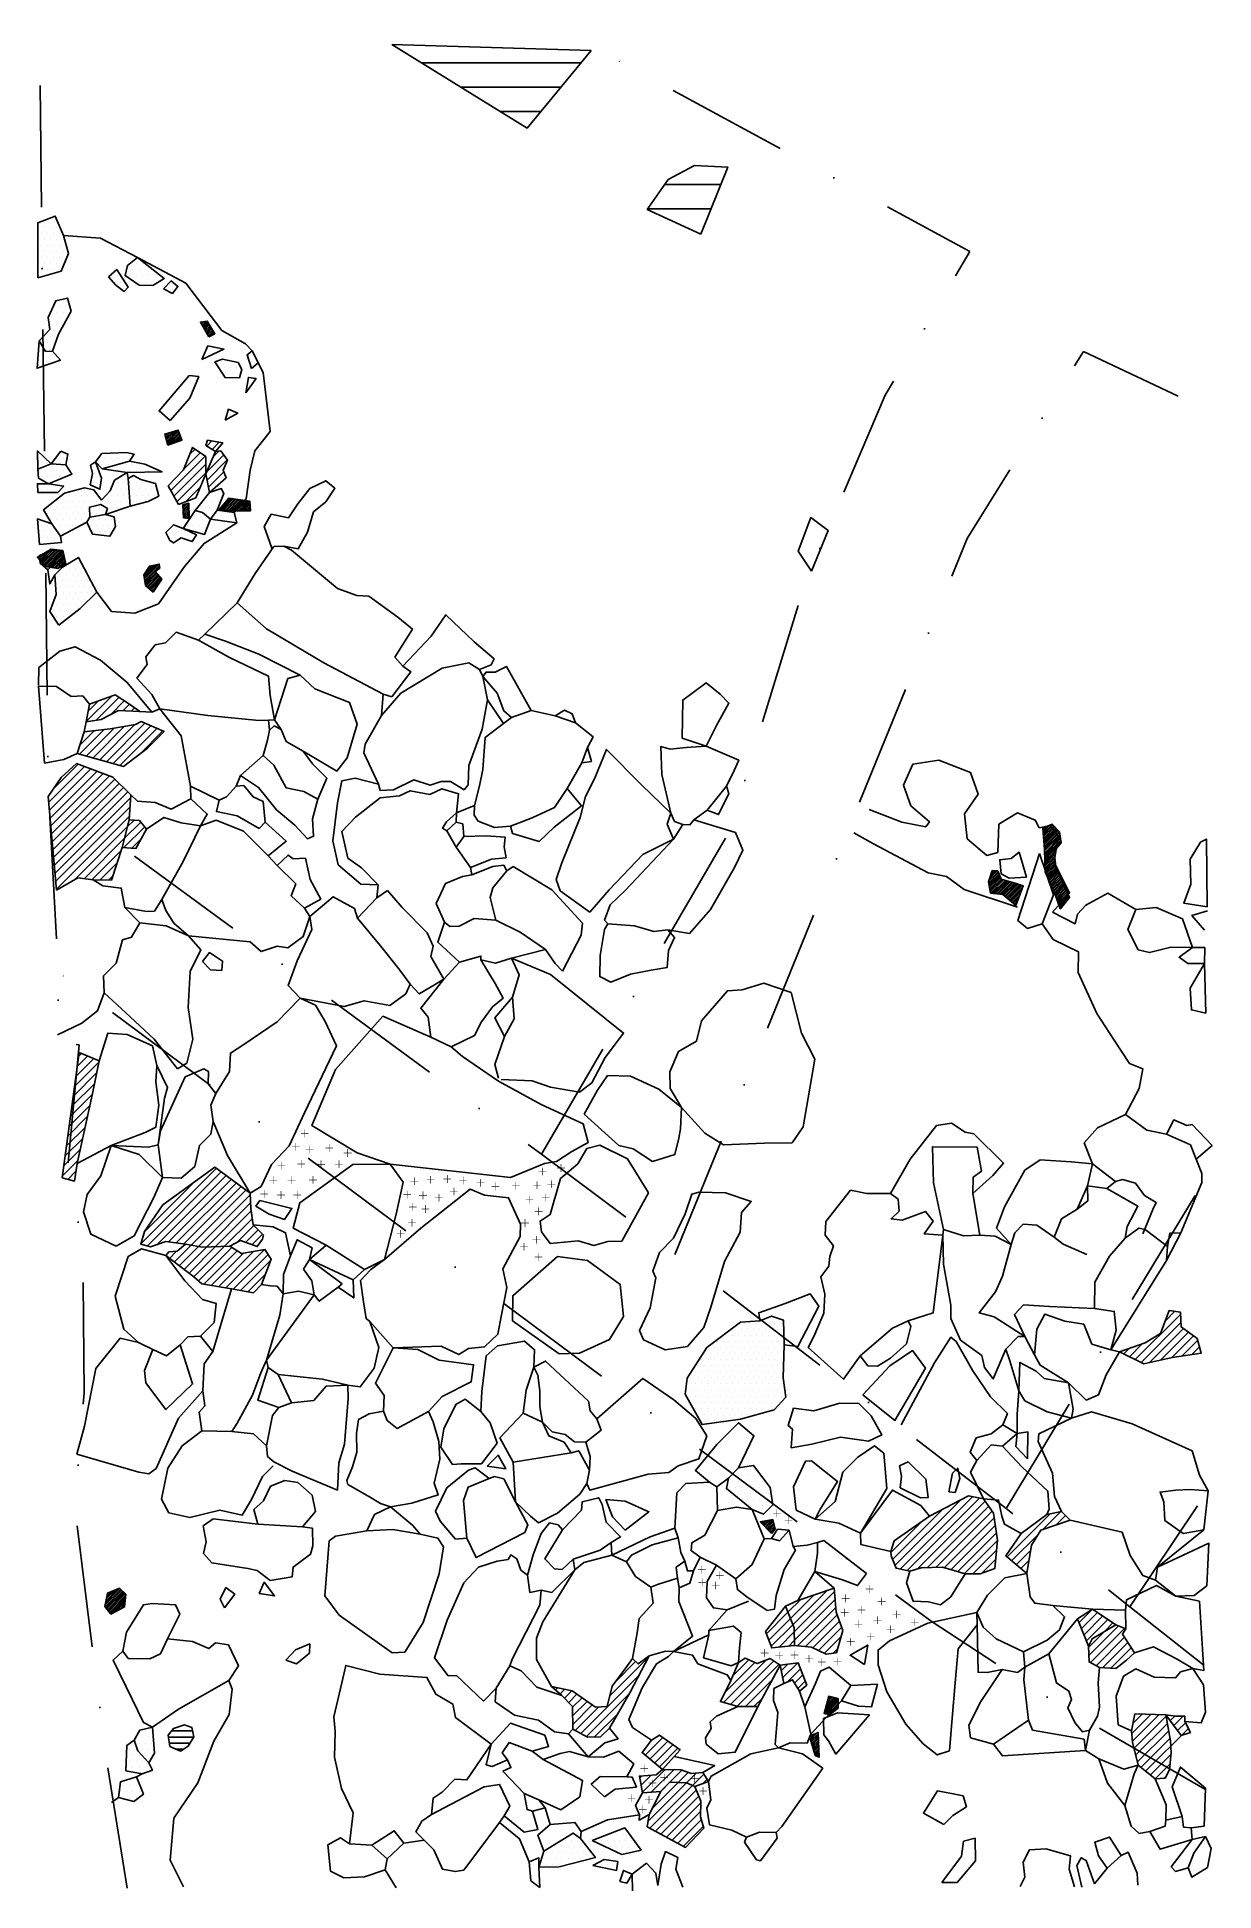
# Model space of a CAD drawing. Header units: metres. Extents: x -440 to -198, y -1730 to -1350.
import ezdxf

# ---------------------------------------------------------------- set-up
doc = ezdxf.new("R2010")
doc.units = ezdxf.units.M
doc.header["$LTSCALE"] = 25
doc.header["$MEASUREMENT"] = 0
doc.linetypes.add('STRICHPUNKTX2', pattern=[2, 1, -0.5, 0, -0.5])
doc.layers.get('0').update_dxf_attribs({"linetype": 'CONTINUOUS'})
for name, color, linetype in [('BEFUND', 1, 'CONTINUOUS'), ('BEFUNDSCHRAFF', 1, 'CONTINUOUS'), ('FEUER', 1, 'CONTINUOUS'), ('GRABUNGSGRENZE', 3, 'STRICHPUNKTX2'), ('KNOCHEN', 2, 'CONTINUOUS'), ('KNOCHENSCHRAFF', 2, 'CONTINUOUS'), ('STEINE', 4, 'CONTINUOUS'), ('STEINESCHRAFF', 4, 'CONTINUOUS')]:
    doc.layers.add(name, color=color, linetype=linetype)

# ---------------------------------------------------------------- blocks, each defined once
blk = doc.blocks.new('*X1')
at = {"color": 0}
for p, q in [((-214.11, -1621.25), (-204.77, -1611.91)), ((-212.92, -1621.83), (-204.71, -1613.62)), ((-207.92, -1613.3), (-205.97, -1611.34)), ((-211.16, -1621.84), (-204.2, -1614.87)), ((-208.9, -1621.35), (-203.17, -1615.62)), ((-206.65, -1620.86), (-202.15, -1616.36)), ((-204.55, -1620.53), (-201.28, -1617.26)), ((-216.48, -1620.08), (-215.36, -1618.96)), ((-215.29, -1620.67), (-212.66, -1618.03)), ((-202.47, -1620.21), (-200.91, -1618.65)), ((-263.47, -1663.54), (-250.03, -1650.1)), ((-262.43, -1664.27), (-247.56, -1649.4)), ((-260.97, -1664.58), (-246.09, -1649.69)), ((-258.86, -1664.23), (-244.95, -1650.32)), ((-256.81, -1663.95), (-244.22, -1651.36)), ((-264.31, -1660.84), (-258.04, -1654.58)), ((-263.98, -1662.28), (-253.72, -1652.02)), ((-254.98, -1663.89), (-243.49, -1652.4)), ((-253.29, -1663.97), (-243.09, -1653.77)), ((-251.94, -1664.38), (-242.87, -1655.32)), ((-240.45, -1661.74), (-231.67, -1652.96)), ((-233.08, -1656.13), (-229.46, -1652.51)), ((-230.42, -1655.24), (-228.45, -1653.27)), ((-227.76, -1654.35), (-227.56, -1654.15)), ((-250.59, -1664.8), (-242.65, -1656.86)), ((-249.24, -1665.22), (-242.44, -1658.43)), ((-239.5, -1662.55), (-234.01, -1657.06)), ((-237.81, -1657.32), (-237.08, -1656.59)), ((-247.5, -1665.25), (-242.62, -1660.37)), ((-245.54, -1665.05), (-242.79, -1662.31)), ((-238.54, -1663.36), (-235.59, -1660.41)), ((-237.58, -1664.17), (-235.94, -1662.53)), ((-236.62, -1664.98), (-236.3, -1664.65)), ((-285.45, -1673.14), (-282.77, -1670.47)), ((-284.95, -1674.41), (-280.12, -1669.59)), ((-284.44, -1675.68), (-277.48, -1668.71)), ((-284.17, -1677.17), (-275.88, -1668.88)), ((-284.15, -1678.92), (-275.74, -1670.51)), ((-289.86, -1677.56), (-285.45, -1673.14)), ((-289.38, -1678.84), (-284.95, -1674.41)), ((-286.1, -1672.03), (-285.95, -1671.88)), ((-285.95, -1671.88), (-285.89, -1671.82)), ((-283.48, -1680.01), (-275.61, -1672.15)), ((-281.87, -1680.18), (-275.35, -1673.65)), ((-225.66, -1675.23), (-223.05, -1672.62)), ((-225.15, -1676.48), (-221.87, -1673.21)), ((-224.63, -1677.74), (-220.81, -1673.91)), ((-224.12, -1678.99), (-219.74, -1674.62)), ((-288.89, -1680.12), (-284.44, -1675.68)), ((-287.29, -1680.29), (-284.17, -1677.17)), ((-280.36, -1680.43), (-274.88, -1674.95)), ((-279.15, -1680.99), (-274.42, -1676.26)), ((-277.95, -1681.56), (-274.58, -1678.19)), ((-223.67, -1680.31), (-220.42, -1677.06)), ((-223.62, -1682.02), (-217.52, -1675.92)), ((-223.29, -1683.47), (-216.24, -1676.42)), ((-222.15, -1684.1), (-216.31, -1678.25)), ((-220.42, -1677.06), (-218.68, -1675.32)), ((-322.04, -1690.29), (-314.14, -1682.39)), ((-285.3, -1680.07), (-284.15, -1678.92)), ((-276.15, -1681.53), (-275.27, -1680.64)), ((-220.81, -1684.52), (-215.62, -1679.33)), ((-219.15, -1684.63), (-214.94, -1680.42)), ((-328.01, -1698.03), (-316.06, -1686.08)), ((-320.76, -1687.25), (-316.75, -1683.23)), ((-298.66, -1691.66), (-289.95, -1682.95)), ((-298.46, -1689.69), (-292.23, -1683.46)), ((-297.27, -1692.04), (-288.36, -1683.13)), ((-296.89, -1686.35), (-293.46, -1682.93)), ((-295.88, -1692.42), (-287.28, -1683.81)), ((-286.82, -1685.13), (-285.46, -1683.77)), ((-286.54, -1686.61), (-283.44, -1683.52)), ((-285.57, -1687.41), (-282.9, -1684.74)), ((-284.08, -1687.68), (-282.41, -1686.01)), ((-333.21, -1689.09), (-332.77, -1688.65)), ((-332.26, -1689.91), (-331.31, -1688.95)), ((-331.36, -1690.77), (-329.84, -1689.25)), ((-330.48, -1691.66), (-328.79, -1689.97)), ((-326.86, -1698.65), (-318, -1689.79)), ((-294.17, -1692.47), (-288.65, -1686.95)), ((-283.42, -1688.79), (-281.91, -1687.29)), ((-329.7, -1692.64), (-327.74, -1690.69)), ((-329.68, -1694.4), (-326.7, -1691.42)), ((-329.66, -1696.15), (-325.66, -1692.14)), ((-329.16, -1697.41), (-324.34, -1692.59)), ((-292.43, -1692.5), (-290.7, -1690.77)), ((-325.17, -1698.73), (-320.43, -1693.98)), ((-214.84, -1698), (-210.93, -1694.09)), ((-214.7, -1699.63), (-209.21, -1694.13)), ((-214.58, -1695.97), (-212.66, -1694.05)), ((-214.38, -1701.07), (-207.76, -1694.45)), ((-214.03, -1702.49), (-207.49, -1695.95)), ((-213.68, -1703.91), (-207.23, -1697.45)), ((-211.99, -1705.75), (-203.2, -1696.97)), ((-207.67, -1694.36), (-207.52, -1694.21)), ((-206.92, -1695.38), (-205.99, -1694.45)), ((-206.17, -1696.4), (-204.25, -1694.48)), ((-205.42, -1697.42), (-203.81, -1695.81)), ((-314.77, -1702.47), (-311.17, -1698.86)), ((-313.8, -1703.27), (-310.13, -1699.59)), ((-312.83, -1704.06), (-309.09, -1700.32)), ((-311.86, -1704.86), (-308.05, -1701.05)), ((-212.98, -1704.97), (-206.96, -1698.95)), ((-211, -1706.53), (-206.79, -1702.32)), ((-210, -1707.3), (-206.95, -1704.25)), ((-315.9, -1707.14), (-315.51, -1706.74)), ((-315.62, -1708.62), (-313.57, -1706.57)), ((-315.33, -1710.1), (-310.65, -1705.42)), ((-314.17, -1716.01), (-306.29, -1708.12)), ((-313.84, -1717.44), (-305.08, -1708.69)), ((-313.54, -1710.07), (-308.91, -1705.45)), ((-313.33, -1713.4), (-307.99, -1708.06)), ((-311.64, -1709.95), (-307.23, -1705.54)), ((-307.99, -1708.06), (-305.94, -1706.01)), ((-306.29, -1708.12), (-304.31, -1706.15)), ((-305.08, -1708.69), (-302.74, -1706.35)), ((-302.93, -1708.31), (-302.05, -1707.43)), ((-208.14, -1707.2), (-207.81, -1706.87)), ((-312.69, -1718.06), (-304.28, -1709.65)), ((-311.54, -1718.68), (-303.76, -1710.9)), ((-310.39, -1719.3), (-303.36, -1712.27)), ((-309.24, -1719.91), (-303.39, -1714.07)), ((-308.09, -1720.53), (-303.24, -1715.69)), ((-306.94, -1721.15), (-302.82, -1717.04))]:
    blk.add_line(p, q, dxfattribs=at)
blk = doc.blocks.new('*X2')
at = {"color": 0}
for p, q in [((-431.98, -1565.12), (-426.96, -1560.1)), ((-431.7, -1563.07), (-428.06, -1559.43)), ((-431.42, -1561.03), (-429.32, -1558.92)), ((-431.15, -1558.98), (-430.57, -1558.41)), ((-432.25, -1567.16), (-427.41, -1562.32)), ((-432.81, -1571.25), (-428.31, -1566.75)), ((-432.53, -1569.21), (-427.86, -1564.54)), ((-433.36, -1575.34), (-429.32, -1571.3)), ((-433.09, -1573.3), (-428.81, -1569.02)), ((-433.92, -1579.43), (-430.33, -1575.85)), ((-433.64, -1577.38), (-429.83, -1573.57)), ((-434.19, -1581.47), (-430.84, -1578.12)), ((-434.47, -1583.52), (-431.35, -1580.4)), ((-433.42, -1584.24), (-431.72, -1582.53)), ((-418.39, -1597.49), (-402.88, -1581.98)), ((-417.07, -1597.94), (-401.86, -1582.73)), ((-417.67, -1595), (-407.66, -1584.99)), ((-415, -1597.63), (-400.85, -1583.48)), ((-412.68, -1597.09), (-399.83, -1584.24)), ((-411.11, -1597.29), (-398.82, -1584.99)), ((-409.54, -1597.48), (-397.8, -1585.74)), ((-408.04, -1597.75), (-396.79, -1586.49)), ((-406.55, -1598.03), (-395.94, -1587.41)), ((-404.92, -1598.16), (-395.83, -1589.07)), ((-403.09, -1598.1), (-395.69, -1590.7)), ((-401.26, -1598.03), (-395.48, -1592.26)), ((-398.69, -1597.24), (-395.16, -1593.71)), ((-396.88, -1597.19), (-394.28, -1594.59)), ((-411.52, -1601.23), (-408.04, -1597.75)), ((-410.51, -1601.98), (-406.55, -1598.03)), ((-409.49, -1602.74), (-404.92, -1598.16)), ((-408.48, -1603.49), (-403.09, -1598.1)), ((-407.47, -1604.25), (-401.26, -1598.03)), ((-406.53, -1605.08), (-399.71, -1598.25)), ((-400.92, -1606.54), (-393.01, -1598.63)), ((-395.58, -1597.66), (-393.4, -1595.48)), ((-412.53, -1600.47), (-411.07, -1599.01)), ((-405.43, -1605.75), (-398.61, -1598.92)), ((-403.93, -1606.01), (-397.32, -1599.4)), ((-402.43, -1606.28), (-395.17, -1599.02)), ((-399.42, -1606.8), (-392.26, -1599.64)), ((-397.91, -1607.06), (-391.77, -1600.92)), ((-396.4, -1607.32), (-392.85, -1603.77))]:
    blk.add_line(p, q, dxfattribs=at)
blk = doc.blocks.new('*X3')
at = {"color": 0}
for p, q in [((-408.37, -1435.44), (-407.24, -1434.32)), ((-404.83, -1433.67), (-403.79, -1432.63)), ((-403.75, -1434.36), (-402.27, -1432.88)), ((-403.57, -1435.95), (-402.34, -1434.71)), ((-412.22, -1442.83), (-405.15, -1435.76)), ((-411.6, -1443.97), (-405.02, -1437.39)), ((-409.58, -1438.42), (-406.2, -1435.04)), ((-404.85, -1438.99), (-401.36, -1435.5)), ((-404.77, -1440.68), (-400.62, -1436.53)), ((-410.97, -1445.12), (-405.02, -1439.16)), ((-409.18, -1445.1), (-406.12, -1442.03)), ((-404.47, -1442.15), (-401.32, -1439)), ((-429.6, -1490.26), (-424.37, -1485.03)), ((-429.2, -1488.09), (-427.12, -1486.01)), ((-427.54, -1489.97), (-422.88, -1485.31)), ((-424.65, -1488.85), (-421.8, -1486)), ((-422.07, -1488.04), (-420.72, -1486.69)), ((-420.38, -1488.12), (-419.69, -1487.42)), ((-418.7, -1488.2), (-418.66, -1488.16)), ((-430.97, -1496.93), (-425.89, -1491.85)), ((-430.97, -1495.16), (-427.9, -1492.1)), ((-429.59, -1497.32), (-423.84, -1491.57)), ((-428.21, -1497.7), (-421.72, -1491.22)), ((-426.82, -1498.09), (-419.6, -1490.87)), ((-425.44, -1498.48), (-417.55, -1490.58)), ((-424.06, -1498.86), (-416.31, -1491.12)), ((-422.68, -1499.25), (-415.08, -1491.65)), ((-430.12, -1492.55), (-429.92, -1492.34)), ((-418.58, -1496.92), (-413.84, -1492.18)), ((-437.3, -1506.8), (-429.97, -1499.47)), ((-436.35, -1504.08), (-431.26, -1499)), ((-437.16, -1508.43), (-428.68, -1499.95)), ((-437.02, -1510.06), (-427.39, -1500.42)), ((-436.88, -1511.68), (-426.1, -1500.9)), ((-436.74, -1513.31), (-424.81, -1501.38)), ((-436.6, -1514.94), (-423.7, -1502.04)), ((-436.46, -1516.56), (-422.82, -1502.93)), ((-436.32, -1518.19), (-421.94, -1503.81)), ((-436.18, -1519.82), (-421.06, -1504.7)), ((-436.04, -1521.44), (-420.5, -1505.91)), ((-435.9, -1523.07), (-420.63, -1507.81)), ((-435.75, -1524.7), (-420.77, -1509.71)), ((-421.74, -1514.22), (-418.4, -1510.88)), ((-421.17, -1511.88), (-419.78, -1510.49)), ((-431.97, -1522.68), (-421.17, -1511.88)), ((-430.03, -1522.51), (-421.74, -1514.22)), ((-421.86, -1516.11), (-417.6, -1511.85)), ((-420.22, -1516.23), (-418.31, -1514.33)), ((-428.47, -1522.71), (-422.38, -1516.63)), ((-426.75, -1522.77), (-423.27, -1519.28)), ((-425.01, -1522.79), (-424.15, -1521.94))]:
    blk.add_line(p, q, dxfattribs=at)
blk = doc.blocks.new('LB')
at = {"layer": 'FEUER', "const_width": 0.1}
for points in [[(0, 0), (0, -1.6)], [(-0.8, -0.8), (0.8, -0.8)]]:
    blk.add_lwpolyline(points, dxfattribs=at)
blk = doc.blocks.new('*X5')
at = {"color": 0}
for p, q in [((-386.875, -1681.25), (-386.875, -1681.25)), ((-385.625, -1681.25), (-385.625, -1681.25)), ((-384.375, -1681.25), (-384.375, -1681.25)), ((-383.75, -1680), (-383.75, -1680)), ((-387.5, -1682.5), (-387.5, -1682.5)), ((-386.25, -1682.5), (-386.25, -1682.5)), ((-385, -1682.5), (-385, -1682.5)), ((-417.5, -1697.5), (-417.5, -1697.5)), ((-416.25, -1697.5), (-416.25, -1697.5)), ((-420.625, -1701.25), (-420.625, -1701.25)), ((-420, -1700), (-420, -1700)), ((-419.375, -1698.75), (-419.375, -1698.75)), ((-419.375, -1701.25), (-419.375, -1701.25)), ((-418.75, -1700), (-418.75, -1700)), ((-418.125, -1698.75), (-418.125, -1698.75)), ((-418.125, -1701.25), (-418.125, -1701.25)), ((-417.5, -1700), (-417.5, -1700)), ((-416.875, -1698.75), (-416.875, -1698.75)), ((-416.875, -1701.25), (-416.875, -1701.25)), ((-416.25, -1700), (-416.25, -1700)), ((-415.625, -1701.25), (-415.625, -1701.25)), ((-421.25, -1702.5), (-421.25, -1702.5)), ((-421.25, -1705), (-421.25, -1705)), ((-420.625, -1703.75), (-420.625, -1703.75)), ((-420, -1702.5), (-420, -1702.5)), ((-420, -1705), (-420, -1705)), ((-419.375, -1703.75), (-419.375, -1703.75)), ((-418.75, -1702.5), (-418.75, -1702.5)), ((-418.75, -1705), (-418.75, -1705)), ((-418.125, -1703.75), (-418.125, -1703.75)), ((-417.5, -1702.5), (-417.5, -1702.5)), ((-417.5, -1705), (-417.5, -1705)), ((-416.875, -1703.75), (-416.875, -1703.75)), ((-416.25, -1702.5), (-416.25, -1702.5)), ((-421.875, -1708.75), (-421.875, -1708.75)), ((-420.625, -1708.75), (-420.625, -1708.75)), ((-420, -1707.5), (-420, -1707.5)), ((-419.375, -1708.75), (-419.375, -1708.75)), ((-418.125, -1706.25), (-418.125, -1706.25)), ((-422.5, -1710), (-422.5, -1710)), ((-421.875, -1711.25), (-421.875, -1711.25)), ((-421.25, -1710), (-421.25, -1710)), ((-420.625, -1711.25), (-420.625, -1711.25)), ((-420, -1710), (-420, -1710)), ((-419.375, -1711.25), (-419.375, -1711.25)), ((-418.75, -1710), (-418.75, -1710)), ((-331.25, -1720), (-331.25, -1720)), ((-330, -1720), (-330, -1720)), ((-329.375, -1718.75), (-329.375, -1718.75)), ((-328.75, -1720), (-328.75, -1720)), ((-325, -1720), (-325, -1720)), ((-323.75, -1720), (-323.75, -1720)), ((-322.5, -1720), (-322.5, -1720)), ((-321.875, -1718.75), (-321.875, -1718.75)), ((-321.25, -1720), (-321.25, -1720)), ((-320.625, -1718.75), (-320.625, -1718.75)), ((-320, -1720), (-320, -1720)), ((-319.375, -1718.75), (-319.375, -1718.75)), ((-318.75, -1720), (-318.75, -1720)), ((-318.125, -1718.75), (-318.125, -1718.75)), ((-317.5, -1720), (-317.5, -1720)), ((-335.625, -1723.75), (-335.625, -1723.75)), ((-335, -1722.5), (-335, -1722.5)), ((-334.375, -1723.75), (-334.375, -1723.75)), ((-333.75, -1722.5), (-333.75, -1722.5)), ((-333.125, -1721.25), (-333.125, -1721.25)), ((-333.125, -1723.75), (-333.125, -1723.75)), ((-332.5, -1722.5), (-332.5, -1722.5)), ((-331.875, -1721.25), (-331.875, -1721.25)), ((-331.875, -1723.75), (-331.875, -1723.75)), ((-331.25, -1722.5), (-331.25, -1722.5)), ((-330.625, -1721.25), (-330.625, -1721.25)), ((-330.625, -1723.75), (-330.625, -1723.75)), ((-330, -1722.5), (-330, -1722.5)), ((-329.375, -1721.25), (-329.375, -1721.25)), ((-329.375, -1723.75), (-329.375, -1723.75)), ((-328.75, -1722.5), (-328.75, -1722.5)), ((-328.125, -1721.25), (-328.125, -1721.25)), ((-328.125, -1723.75), (-328.125, -1723.75)), ((-327.5, -1722.5), (-327.5, -1722.5)), ((-326.875, -1721.25), (-326.875, -1721.25)), ((-326.875, -1723.75), (-326.875, -1723.75)), ((-326.25, -1722.5), (-326.25, -1722.5)), ((-321.875, -1721.25), (-321.875, -1721.25)), ((-320.625, -1721.25), (-320.625, -1721.25)), ((-320, -1722.5), (-320, -1722.5)), ((-319.375, -1721.25), (-319.375, -1721.25)), ((-318.75, -1722.5), (-318.75, -1722.5)), ((-318.125, -1721.25), (-318.125, -1721.25)), ((-316.875, -1721.25), (-316.875, -1721.25)), ((-336.25, -1725), (-336.25, -1725)), ((-335, -1725), (-335, -1725)), ((-333.75, -1725), (-333.75, -1725)), ((-332.5, -1725), (-332.5, -1725)), ((-331.25, -1725), (-331.25, -1725)), ((-325, -1725), (-325, -1725)), ((-323.75, -1725), (-323.75, -1725)), ((-322.5, -1725), (-322.5, -1725)), ((-321.25, -1725), (-321.25, -1725)), ((-318.75, -1727.5), (-318.75, -1727.5))]:
    blk.add_line(p, q, dxfattribs=at)
blk = doc.blocks.new('*X6')
at = {"color": 0}
for p, q in [((-294.375, -1613.75), (-294.375, -1613.75)), ((-293.125, -1613.75), (-293.125, -1613.75)), ((-291.875, -1613.75), (-291.875, -1613.75)), ((-290.625, -1613.75), (-290.625, -1613.75)), ((-289.375, -1613.75), (-289.375, -1613.75)), ((-288.75, -1612.5), (-288.75, -1612.5)), ((-288.125, -1613.75), (-288.125, -1613.75)), ((-286.875, -1613.75), (-286.875, -1613.75)), ((-300, -1617.5), (-300, -1617.5)), ((-298.75, -1617.5), (-298.75, -1617.5)), ((-298.125, -1616.25), (-298.125, -1616.25)), ((-297.5, -1617.5), (-297.5, -1617.5)), ((-296.875, -1616.25), (-296.875, -1616.25)), ((-296.25, -1615), (-296.25, -1615)), ((-296.25, -1617.5), (-296.25, -1617.5)), ((-295.625, -1616.25), (-295.625, -1616.25)), ((-295, -1615), (-295, -1615)), ((-295, -1617.5), (-295, -1617.5)), ((-294.375, -1616.25), (-294.375, -1616.25)), ((-293.75, -1615), (-293.75, -1615)), ((-293.75, -1617.5), (-293.75, -1617.5)), ((-293.125, -1616.25), (-293.125, -1616.25)), ((-292.5, -1615), (-292.5, -1615)), ((-292.5, -1617.5), (-292.5, -1617.5)), ((-291.875, -1616.25), (-291.875, -1616.25)), ((-291.25, -1615), (-291.25, -1615)), ((-291.25, -1617.5), (-291.25, -1617.5)), ((-290.625, -1616.25), (-290.625, -1616.25)), ((-290, -1615), (-290, -1615)), ((-290, -1617.5), (-290, -1617.5)), ((-289.375, -1616.25), (-289.375, -1616.25)), ((-288.75, -1615), (-288.75, -1615)), ((-288.75, -1617.5), (-288.75, -1617.5)), ((-288.125, -1616.25), (-288.125, -1616.25)), ((-287.5, -1615), (-287.5, -1615)), ((-287.5, -1617.5), (-287.5, -1617.5)), ((-286.875, -1616.25), (-286.875, -1616.25)), ((-286.25, -1617.5), (-286.25, -1617.5)), ((-303.125, -1621.25), (-303.125, -1621.25)), ((-302.5, -1620), (-302.5, -1620)), ((-301.875, -1618.75), (-301.875, -1618.75)), ((-301.875, -1621.25), (-301.875, -1621.25)), ((-301.25, -1620), (-301.25, -1620)), ((-300.625, -1618.75), (-300.625, -1618.75)), ((-300.625, -1621.25), (-300.625, -1621.25)), ((-300, -1620), (-300, -1620)), ((-299.375, -1618.75), (-299.375, -1618.75)), ((-299.375, -1621.25), (-299.375, -1621.25)), ((-298.75, -1620), (-298.75, -1620)), ((-298.125, -1618.75), (-298.125, -1618.75)), ((-298.125, -1621.25), (-298.125, -1621.25)), ((-297.5, -1620), (-297.5, -1620)), ((-296.875, -1618.75), (-296.875, -1618.75)), ((-296.875, -1621.25), (-296.875, -1621.25)), ((-296.25, -1620), (-296.25, -1620)), ((-295.625, -1618.75), (-295.625, -1618.75)), ((-295.625, -1621.25), (-295.625, -1621.25)), ((-295, -1620), (-295, -1620)), ((-294.375, -1618.75), (-294.375, -1618.75)), ((-294.375, -1621.25), (-294.375, -1621.25)), ((-293.75, -1620), (-293.75, -1620)), ((-293.125, -1618.75), (-293.125, -1618.75)), ((-293.125, -1621.25), (-293.125, -1621.25)), ((-292.5, -1620), (-292.5, -1620)), ((-291.875, -1618.75), (-291.875, -1618.75)), ((-291.875, -1621.25), (-291.875, -1621.25)), ((-291.25, -1620), (-291.25, -1620)), ((-290.625, -1618.75), (-290.625, -1618.75)), ((-290.625, -1621.25), (-290.625, -1621.25)), ((-290, -1620), (-290, -1620)), ((-289.375, -1618.75), (-289.375, -1618.75)), ((-289.375, -1621.25), (-289.375, -1621.25)), ((-288.75, -1620), (-288.75, -1620)), ((-288.125, -1618.75), (-288.125, -1618.75)), ((-288.125, -1621.25), (-288.125, -1621.25)), ((-287.5, -1620), (-287.5, -1620)), ((-286.875, -1618.75), (-286.875, -1618.75)), ((-286.875, -1621.25), (-286.875, -1621.25)), ((-305, -1625), (-305, -1625)), ((-304.375, -1623.75), (-304.375, -1623.75)), ((-303.75, -1622.5), (-303.75, -1622.5)), ((-303.75, -1625), (-303.75, -1625)), ((-303.125, -1623.75), (-303.125, -1623.75)), ((-302.5, -1622.5), (-302.5, -1622.5)), ((-302.5, -1625), (-302.5, -1625)), ((-301.875, -1623.75), (-301.875, -1623.75)), ((-301.25, -1622.5), (-301.25, -1622.5)), ((-301.25, -1625), (-301.25, -1625)), ((-300.625, -1623.75), (-300.625, -1623.75)), ((-300, -1622.5), (-300, -1622.5)), ((-300, -1625), (-300, -1625)), ((-299.375, -1623.75), (-299.375, -1623.75)), ((-298.75, -1622.5), (-298.75, -1622.5)), ((-298.75, -1625), (-298.75, -1625)), ((-298.125, -1623.75), (-298.125, -1623.75)), ((-297.5, -1622.5), (-297.5, -1622.5)), ((-297.5, -1625), (-297.5, -1625)), ((-296.875, -1623.75), (-296.875, -1623.75)), ((-296.25, -1622.5), (-296.25, -1622.5)), ((-296.25, -1625), (-296.25, -1625)), ((-295.625, -1623.75), (-295.625, -1623.75)), ((-295, -1622.5), (-295, -1622.5)), ((-295, -1625), (-295, -1625)), ((-294.375, -1623.75), (-294.375, -1623.75)), ((-293.75, -1622.5), (-293.75, -1622.5)), ((-293.75, -1625), (-293.75, -1625)), ((-293.125, -1623.75), (-293.125, -1623.75)), ((-292.5, -1622.5), (-292.5, -1622.5)), ((-292.5, -1625), (-292.5, -1625)), ((-291.875, -1623.75), (-291.875, -1623.75)), ((-291.25, -1622.5), (-291.25, -1622.5)), ((-291.25, -1625), (-291.25, -1625)), ((-290.625, -1623.75), (-290.625, -1623.75)), ((-290, -1622.5), (-290, -1622.5)), ((-290, -1625), (-290, -1625)), ((-289.375, -1623.75), (-289.375, -1623.75)), ((-288.75, -1622.5), (-288.75, -1622.5)), ((-288.75, -1625), (-288.75, -1625)), ((-288.125, -1623.75), (-288.125, -1623.75)), ((-287.5, -1622.5), (-287.5, -1622.5)), ((-287.5, -1625), (-287.5, -1625)), ((-286.875, -1623.75), (-286.875, -1623.75)), ((-306.25, -1627.5), (-306.25, -1627.5)), ((-305.625, -1626.25), (-305.625, -1626.25)), ((-305.625, -1628.75), (-305.625, -1628.75)), ((-305, -1627.5), (-305, -1627.5)), ((-304.375, -1626.25), (-304.375, -1626.25)), ((-304.375, -1628.75), (-304.375, -1628.75)), ((-303.75, -1627.5), (-303.75, -1627.5)), ((-303.125, -1626.25), (-303.125, -1626.25)), ((-303.125, -1628.75), (-303.125, -1628.75)), ((-302.5, -1627.5), (-302.5, -1627.5)), ((-301.875, -1626.25), (-301.875, -1626.25)), ((-301.875, -1628.75), (-301.875, -1628.75)), ((-301.25, -1627.5), (-301.25, -1627.5)), ((-300.625, -1626.25), (-300.625, -1626.25)), ((-300.625, -1628.75), (-300.625, -1628.75)), ((-300, -1627.5), (-300, -1627.5)), ((-299.375, -1626.25), (-299.375, -1626.25)), ((-299.375, -1628.75), (-299.375, -1628.75)), ((-298.75, -1627.5), (-298.75, -1627.5)), ((-298.125, -1626.25), (-298.125, -1626.25)), ((-298.125, -1628.75), (-298.125, -1628.75)), ((-297.5, -1627.5), (-297.5, -1627.5)), ((-296.875, -1626.25), (-296.875, -1626.25)), ((-296.875, -1628.75), (-296.875, -1628.75)), ((-296.25, -1627.5), (-296.25, -1627.5)), ((-295.625, -1626.25), (-295.625, -1626.25)), ((-295.625, -1628.75), (-295.625, -1628.75)), ((-295, -1627.5), (-295, -1627.5)), ((-294.375, -1626.25), (-294.375, -1626.25)), ((-294.375, -1628.75), (-294.375, -1628.75)), ((-293.75, -1627.5), (-293.75, -1627.5)), ((-293.125, -1626.25), (-293.125, -1626.25)), ((-293.125, -1628.75), (-293.125, -1628.75)), ((-292.5, -1627.5), (-292.5, -1627.5)), ((-291.875, -1626.25), (-291.875, -1626.25)), ((-291.875, -1628.75), (-291.875, -1628.75)), ((-291.25, -1627.5), (-291.25, -1627.5)), ((-290.625, -1626.25), (-290.625, -1626.25)), ((-290.625, -1628.75), (-290.625, -1628.75)), ((-290, -1627.5), (-290, -1627.5)), ((-289.375, -1626.25), (-289.375, -1626.25)), ((-289.375, -1628.75), (-289.375, -1628.75)), ((-288.75, -1627.5), (-288.75, -1627.5)), ((-288.125, -1626.25), (-288.125, -1626.25)), ((-288.125, -1628.75), (-288.125, -1628.75)), ((-287.5, -1627.5), (-287.5, -1627.5)), ((-286.875, -1626.25), (-286.875, -1626.25)), ((-286.875, -1628.75), (-286.875, -1628.75)), ((-286.25, -1627.5), (-286.25, -1627.5)), ((-305, -1630), (-305, -1630)), ((-304.375, -1631.25), (-304.375, -1631.25)), ((-303.75, -1630), (-303.75, -1630)), ((-303.75, -1632.5), (-303.75, -1632.5)), ((-303.125, -1631.25), (-303.125, -1631.25)), ((-302.5, -1630), (-302.5, -1630)), ((-302.5, -1632.5), (-302.5, -1632.5)), ((-301.875, -1631.25), (-301.875, -1631.25)), ((-301.25, -1630), (-301.25, -1630)), ((-301.25, -1632.5), (-301.25, -1632.5)), ((-300.625, -1631.25), (-300.625, -1631.25)), ((-300, -1630), (-300, -1630)), ((-300, -1632.5), (-300, -1632.5)), ((-299.375, -1631.25), (-299.375, -1631.25)), ((-298.75, -1630), (-298.75, -1630)), ((-298.75, -1632.5), (-298.75, -1632.5)), ((-298.125, -1631.25), (-298.125, -1631.25)), ((-297.5, -1630), (-297.5, -1630)), ((-297.5, -1632.5), (-297.5, -1632.5)), ((-296.875, -1631.25), (-296.875, -1631.25)), ((-296.25, -1630), (-296.25, -1630)), ((-296.25, -1632.5), (-296.25, -1632.5)), ((-295.625, -1631.25), (-295.625, -1631.25)), ((-295, -1630), (-295, -1630)), ((-295, -1632.5), (-295, -1632.5)), ((-294.375, -1631.25), (-294.375, -1631.25)), ((-293.75, -1630), (-293.75, -1630)), ((-293.75, -1632.5), (-293.75, -1632.5)), ((-293.125, -1631.25), (-293.125, -1631.25)), ((-292.5, -1630), (-292.5, -1630)), ((-292.5, -1632.5), (-292.5, -1632.5)), ((-291.875, -1631.25), (-291.875, -1631.25)), ((-291.25, -1630), (-291.25, -1630)), ((-290.625, -1631.25), (-290.625, -1631.25)), ((-290, -1630), (-290, -1630)), ((-289.375, -1631.25), (-289.375, -1631.25)), ((-288.75, -1630), (-288.75, -1630)), ((-288.125, -1631.25), (-288.125, -1631.25)), ((-287.5, -1630), (-287.5, -1630)), ((-303.125, -1633.75), (-303.125, -1633.75)), ((-301.875, -1633.75), (-301.875, -1633.75)), ((-300.625, -1633.75), (-300.625, -1633.75)), ((-299.375, -1633.75), (-299.375, -1633.75)), ((-298.125, -1633.75), (-298.125, -1633.75)), ((-295.625, -1643.75), (-295.625, -1643.75)), ((-294.375, -1643.75), (-294.375, -1643.75)), ((-293.125, -1643.75), (-293.125, -1643.75)), ((-297.5, -1647.5), (-297.5, -1647.5)), ((-296.875, -1646.25), (-296.875, -1646.25)), ((-296.25, -1645), (-296.25, -1645)), ((-296.25, -1647.5), (-296.25, -1647.5)), ((-295.625, -1646.25), (-295.625, -1646.25)), ((-295, -1645), (-295, -1645)), ((-295, -1647.5), (-295, -1647.5)), ((-294.375, -1646.25), (-294.375, -1646.25)), ((-293.75, -1645), (-293.75, -1645)), ((-293.75, -1647.5), (-293.75, -1647.5)), ((-293.125, -1646.25), (-293.125, -1646.25)), ((-292.5, -1645), (-292.5, -1645)), ((-292.5, -1647.5), (-292.5, -1647.5)), ((-291.875, -1646.25), (-291.875, -1646.25)), ((-291.25, -1645), (-291.25, -1645)), ((-291.25, -1647.5), (-291.25, -1647.5)), ((-290.625, -1646.25), (-290.625, -1646.25)), ((-290, -1647.5), (-290, -1647.5)), ((-295.625, -1648.75), (-295.625, -1648.75)), ((-295, -1650), (-295, -1650)), ((-294.375, -1648.75), (-294.375, -1648.75)), ((-293.75, -1650), (-293.75, -1650)), ((-293.125, -1648.75), (-293.125, -1648.75)), ((-293.125, -1651.25), (-293.125, -1651.25)), ((-292.5, -1650), (-292.5, -1650)), ((-291.875, -1648.75), (-291.875, -1648.75)), ((-291.875, -1651.25), (-291.875, -1651.25)), ((-291.25, -1650), (-291.25, -1650)), ((-290.625, -1648.75), (-290.625, -1648.75)), ((-290.625, -1651.25), (-290.625, -1651.25)), ((-290, -1650), (-290, -1650)), ((-289.375, -1648.75), (-289.375, -1648.75)), ((-289.375, -1651.25), (-289.375, -1651.25)), ((-288.75, -1650), (-288.75, -1650)), ((-291.25, -1652.5), (-291.25, -1652.5)), ((-290, -1652.5), (-290, -1652.5))]:
    blk.add_line(p, q, dxfattribs=at)
blk = doc.blocks.new('*X7')
at = {"color": 0}
for p, q in [((-439.375, -1388.75), (-439.375, -1388.75)), ((-438.125, -1388.75), (-438.125, -1388.75)), ((-437.5, -1387.5), (-437.5, -1387.5)), ((-436.875, -1388.75), (-436.875, -1388.75)), ((-436.25, -1387.5), (-436.25, -1387.5)), ((-435.625, -1388.75), (-435.625, -1388.75)), ((-439.375, -1391.25), (-439.375, -1391.25)), ((-438.75, -1390), (-438.75, -1390)), ((-438.75, -1392.5), (-438.75, -1392.5)), ((-438.125, -1391.25), (-438.125, -1391.25)), ((-437.5, -1390), (-437.5, -1390)), ((-437.5, -1392.5), (-437.5, -1392.5)), ((-436.875, -1391.25), (-436.875, -1391.25)), ((-436.25, -1390), (-436.25, -1390)), ((-436.25, -1392.5), (-436.25, -1392.5)), ((-435.625, -1391.25), (-435.625, -1391.25)), ((-435, -1390), (-435, -1390)), ((-435, -1392.5), (-435, -1392.5)), ((-434.375, -1391.25), (-434.375, -1391.25)), ((-433.75, -1392.5), (-433.75, -1392.5)), ((-439.375, -1393.75), (-439.375, -1393.75)), ((-439.375, -1396.25), (-439.375, -1396.25)), ((-438.75, -1395), (-438.75, -1395)), ((-438.125, -1393.75), (-438.125, -1393.75)), ((-438.125, -1396.25), (-438.125, -1396.25)), ((-437.5, -1395), (-437.5, -1395)), ((-436.875, -1393.75), (-436.875, -1393.75)), ((-436.875, -1396.25), (-436.875, -1396.25)), ((-436.25, -1395), (-436.25, -1395)), ((-435.625, -1393.75), (-435.625, -1393.75)), ((-435.625, -1396.25), (-435.625, -1396.25)), ((-435, -1395), (-435, -1395)), ((-434.375, -1393.75), (-434.375, -1393.75)), ((-434.375, -1396.25), (-434.375, -1396.25)), ((-433.75, -1395), (-433.75, -1395)), ((-420.625, -1396.25), (-420.625, -1396.25)), ((-419.375, -1396.25), (-419.375, -1396.25)), ((-418.125, -1396.25), (-418.125, -1396.25)), ((-439.375, -1398.75), (-439.375, -1398.75)), ((-438.75, -1397.5), (-438.75, -1397.5)), ((-437.5, -1397.5), (-437.5, -1397.5)), ((-436.25, -1397.5), (-436.25, -1397.5)), ((-435, -1397.5), (-435, -1397.5)), ((-424.375, -1398.75), (-424.375, -1398.75)), ((-423.75, -1400), (-423.75, -1400)), ((-423.125, -1398.75), (-423.125, -1398.75)), ((-422.5, -1400), (-422.5, -1400)), ((-421.25, -1397.5), (-421.25, -1397.5)), ((-420.625, -1398.75), (-420.625, -1398.75)), ((-420, -1397.5), (-420, -1397.5)), ((-419.375, -1398.75), (-419.375, -1398.75)), ((-418.75, -1397.5), (-418.75, -1397.5)), ((-418.75, -1400), (-418.75, -1400)), ((-418.125, -1398.75), (-418.125, -1398.75)), ((-417.5, -1397.5), (-417.5, -1397.5)), ((-417.5, -1400), (-417.5, -1400)), ((-416.875, -1398.75), (-416.875, -1398.75)), ((-416.25, -1397.5), (-416.25, -1397.5)), ((-416.25, -1400), (-416.25, -1400)), ((-415.625, -1398.75), (-415.625, -1398.75)), ((-415, -1400), (-415, -1400)), ((-414.375, -1398.75), (-414.375, -1398.75)), ((-434.375, -1403.75), (-434.375, -1403.75)), ((-421.875, -1401.25), (-421.875, -1401.25)), ((-413.125, -1401.25), (-413.125, -1401.25)), ((-411.875, -1401.25), (-411.875, -1401.25)), ((-436.875, -1406.25), (-436.875, -1406.25)), ((-436.25, -1405), (-436.25, -1405)), ((-436.25, -1407.5), (-436.25, -1407.5)), ((-435.625, -1406.25), (-435.625, -1406.25)), ((-435, -1405), (-435, -1405)), ((-435, -1407.5), (-435, -1407.5)), ((-434.375, -1406.25), (-434.375, -1406.25)), ((-433.75, -1405), (-433.75, -1405)), ((-433.75, -1407.5), (-433.75, -1407.5)), ((-433.125, -1406.25), (-433.125, -1406.25)), ((-438.125, -1411.25), (-438.125, -1411.25)), ((-436.875, -1408.75), (-436.875, -1408.75)), ((-436.875, -1411.25), (-436.875, -1411.25)), ((-436.25, -1410), (-436.25, -1410)), ((-435.625, -1408.75), (-435.625, -1408.75)), ((-435.625, -1411.25), (-435.625, -1411.25)), ((-435, -1410), (-435, -1410)), ((-434.375, -1408.75), (-434.375, -1408.75)), ((-438.75, -1412.5), (-438.75, -1412.5)), ((-438.125, -1413.75), (-438.125, -1413.75)), ((-437.5, -1412.5), (-437.5, -1412.5)), ((-436.875, -1413.75), (-436.875, -1413.75)), ((-436.25, -1412.5), (-436.25, -1412.5)), ((-396.25, -1415), (-396.25, -1415)), ((-401.875, -1416.25), (-401.875, -1416.25)), ((-401.25, -1417.5), (-401.25, -1417.5)), ((-400.625, -1416.25), (-400.625, -1416.25)), ((-400.625, -1418.75), (-400.625, -1418.75)), ((-400, -1417.5), (-400, -1417.5)), ((-399.375, -1418.75), (-399.375, -1418.75)), ((-398.75, -1417.5), (-398.75, -1417.5)), ((-398.125, -1418.75), (-398.125, -1418.75)), ((-395.625, -1416.25), (-395.625, -1416.25)), ((-396.25, -1420), (-396.25, -1420)), ((-395, -1420), (-395, -1420)), ((-400, -1427.5), (-400, -1427.5)), ((-439.375, -1436.25), (-439.375, -1436.25)), ((-439.375, -1438.75), (-439.375, -1438.75)), ((-438.75, -1437.5), (-438.75, -1437.5)), ((-438.125, -1436.25), (-438.125, -1436.25)), ((-438.125, -1438.75), (-438.125, -1438.75)), ((-437.5, -1437.5), (-437.5, -1437.5)), ((-436.875, -1438.75), (-436.875, -1438.75)), ((-436.25, -1437.5), (-436.25, -1437.5)), ((-435.625, -1436.25), (-435.625, -1436.25)), ((-435.625, -1438.75), (-435.625, -1438.75)), ((-435, -1437.5), (-435, -1437.5)), ((-434.375, -1436.25), (-434.375, -1436.25)), ((-434.375, -1438.75), (-434.375, -1438.75)), ((-433.125, -1438.75), (-433.125, -1438.75)), ((-428.125, -1438.75), (-428.125, -1438.75)), ((-427.5, -1437.5), (-427.5, -1437.5)), ((-426.875, -1436.25), (-426.875, -1436.25)), ((-426.25, -1437.5), (-426.25, -1437.5)), ((-425.625, -1436.25), (-425.625, -1436.25)), ((-425, -1437.5), (-425, -1437.5)), ((-424.375, -1436.25), (-424.375, -1436.25)), ((-423.75, -1437.5), (-423.75, -1437.5)), ((-423.125, -1436.25), (-423.125, -1436.25)), ((-423.125, -1438.75), (-423.125, -1438.75)), ((-422.5, -1437.5), (-422.5, -1437.5)), ((-421.875, -1436.25), (-421.875, -1436.25)), ((-421.875, -1438.75), (-421.875, -1438.75)), ((-421.25, -1437.5), (-421.25, -1437.5)), ((-420.625, -1436.25), (-420.625, -1436.25)), ((-420.625, -1438.75), (-420.625, -1438.75)), ((-420, -1437.5), (-420, -1437.5)), ((-419.375, -1438.75), (-419.375, -1438.75)), ((-418.75, -1437.5), (-418.75, -1437.5)), ((-418.125, -1438.75), (-418.125, -1438.75)), ((-417.5, -1437.5), (-417.5, -1437.5)), ((-416.875, -1438.75), (-416.875, -1438.75)), ((-415.625, -1438.75), (-415.625, -1438.75)), ((-438.75, -1440), (-438.75, -1440)), ((-438.75, -1442.5), (-438.75, -1442.5)), ((-437.5, -1440), (-437.5, -1440)), ((-437.5, -1442.5), (-437.5, -1442.5)), ((-436.25, -1440), (-436.25, -1440)), ((-436.25, -1442.5), (-436.25, -1442.5)), ((-435, -1440), (-435, -1440)), ((-435, -1442.5), (-435, -1442.5)), ((-430, -1442.5), (-430, -1442.5)), ((-428.125, -1441.25), (-428.125, -1441.25)), ((-427.5, -1440), (-427.5, -1440)), ((-426.875, -1441.25), (-426.875, -1441.25)), ((-423.75, -1442.5), (-423.75, -1442.5)), ((-423.125, -1441.25), (-423.125, -1441.25)), ((-422.5, -1440), (-422.5, -1440)), ((-422.5, -1442.5), (-422.5, -1442.5)), ((-421.875, -1441.25), (-421.875, -1441.25)), ((-421.25, -1440), (-421.25, -1440)), ((-421.25, -1442.5), (-421.25, -1442.5)), ((-420.625, -1441.25), (-420.625, -1441.25)), ((-420, -1440), (-420, -1440)), ((-420, -1442.5), (-420, -1442.5)), ((-419.375, -1441.25), (-419.375, -1441.25)), ((-418.75, -1442.5), (-418.75, -1442.5)), ((-418.125, -1441.25), (-418.125, -1441.25)), ((-417.5, -1442.5), (-417.5, -1442.5)), ((-416.875, -1441.25), (-416.875, -1441.25)), ((-416.25, -1442.5), (-416.25, -1442.5)), ((-436.875, -1446.25), (-436.875, -1446.25)), ((-435.625, -1446.25), (-435.625, -1446.25)), ((-435, -1445), (-435, -1445)), ((-434.375, -1443.75), (-434.375, -1443.75)), ((-434.375, -1446.25), (-434.375, -1446.25)), ((-433.75, -1445), (-433.75, -1445)), ((-433.125, -1443.75), (-433.125, -1443.75)), ((-433.125, -1446.25), (-433.125, -1446.25)), ((-432.5, -1445), (-432.5, -1445)), ((-431.875, -1443.75), (-431.875, -1443.75)), ((-431.875, -1446.25), (-431.875, -1446.25)), ((-431.25, -1445), (-431.25, -1445)), ((-430.625, -1443.75), (-430.625, -1443.75)), ((-430.625, -1446.25), (-430.625, -1446.25)), ((-430, -1445), (-430, -1445)), ((-429.375, -1443.75), (-429.375, -1443.75)), ((-429.375, -1446.25), (-429.375, -1446.25)), ((-428.75, -1445), (-428.75, -1445)), ((-428.125, -1443.75), (-428.125, -1443.75)), ((-428.125, -1446.25), (-428.125, -1446.25)), ((-427.5, -1445), (-427.5, -1445)), ((-426.875, -1446.25), (-426.875, -1446.25)), ((-426.25, -1445), (-426.25, -1445)), ((-425.625, -1446.25), (-425.625, -1446.25)), ((-425, -1445), (-425, -1445)), ((-424.375, -1443.75), (-424.375, -1443.75)), ((-424.375, -1446.25), (-424.375, -1446.25)), ((-423.75, -1445), (-423.75, -1445)), ((-423.125, -1443.75), (-423.125, -1443.75)), ((-423.125, -1446.25), (-423.125, -1446.25)), ((-422.5, -1445), (-422.5, -1445)), ((-421.875, -1443.75), (-421.875, -1443.75)), ((-421.875, -1446.25), (-421.875, -1446.25)), ((-421.25, -1445), (-421.25, -1445)), ((-420.625, -1443.75), (-420.625, -1443.75)), ((-420, -1445), (-420, -1445)), ((-419.375, -1443.75), (-419.375, -1443.75)), ((-418.75, -1445), (-418.75, -1445)), ((-418.125, -1443.75), (-418.125, -1443.75)), ((-417.5, -1445), (-417.5, -1445)), ((-416.875, -1443.75), (-416.875, -1443.75)), ((-415.625, -1443.75), (-415.625, -1443.75)), ((-405.625, -1446.25), (-405.625, -1446.25)), ((-405, -1445), (-405, -1445)), ((-404.375, -1443.75), (-404.375, -1443.75)), ((-404.375, -1446.25), (-404.375, -1446.25)), ((-403.75, -1445), (-403.75, -1445)), ((-403.125, -1443.75), (-403.125, -1443.75)), ((-403.125, -1446.25), (-403.125, -1446.25)), ((-402.5, -1445), (-402.5, -1445)), ((-401.875, -1443.75), (-401.875, -1443.75)), ((-439.375, -1448.75), (-439.375, -1448.75)), ((-438.75, -1450), (-438.75, -1450)), ((-437.5, -1447.5), (-437.5, -1447.5)), ((-437.5, -1450), (-437.5, -1450)), ((-436.875, -1448.75), (-436.875, -1448.75)), ((-436.25, -1447.5), (-436.25, -1447.5)), ((-436.25, -1450), (-436.25, -1450)), ((-435.625, -1448.75), (-435.625, -1448.75)), ((-435, -1447.5), (-435, -1447.5)), ((-435, -1450), (-435, -1450)), ((-434.375, -1448.75), (-434.375, -1448.75)), ((-433.75, -1447.5), (-433.75, -1447.5)), ((-433.75, -1450), (-433.75, -1450)), ((-433.125, -1448.75), (-433.125, -1448.75)), ((-432.5, -1447.5), (-432.5, -1447.5)), ((-432.5, -1450), (-432.5, -1450)), ((-431.875, -1448.75), (-431.875, -1448.75)), ((-431.25, -1447.5), (-431.25, -1447.5)), ((-431.25, -1450), (-431.25, -1450)), ((-430.625, -1448.75), (-430.625, -1448.75)), ((-430, -1447.5), (-430, -1447.5)), ((-429.375, -1448.75), (-429.375, -1448.75)), ((-428.75, -1447.5), (-428.75, -1447.5)), ((-428.75, -1450), (-428.75, -1450)), ((-428.125, -1448.75), (-428.125, -1448.75)), ((-427.5, -1447.5), (-427.5, -1447.5)), ((-427.5, -1450), (-427.5, -1450)), ((-426.875, -1448.75), (-426.875, -1448.75)), ((-426.25, -1447.5), (-426.25, -1447.5)), ((-426.25, -1450), (-426.25, -1450)), ((-425.625, -1448.75), (-425.625, -1448.75)), ((-425, -1447.5), (-425, -1447.5)), ((-425, -1450), (-425, -1450)), ((-424.375, -1448.75), (-424.375, -1448.75)), ((-423.75, -1450), (-423.75, -1450)), ((-408.75, -1450), (-408.75, -1450)), ((-408.125, -1448.75), (-408.125, -1448.75)), ((-407.5, -1447.5), (-407.5, -1447.5)), ((-407.5, -1450), (-407.5, -1450)), ((-406.875, -1448.75), (-406.875, -1448.75)), ((-406.25, -1447.5), (-406.25, -1447.5)), ((-406.25, -1450), (-406.25, -1450)), ((-405.625, -1448.75), (-405.625, -1448.75)), ((-405, -1447.5), (-405, -1447.5)), ((-405, -1450), (-405, -1450)), ((-404.375, -1448.75), (-404.375, -1448.75)), ((-403.75, -1447.5), (-403.75, -1447.5)), ((-439.375, -1451.25), (-439.375, -1451.25)), ((-438.75, -1452.5), (-438.75, -1452.5)), ((-438.125, -1451.25), (-438.125, -1451.25)), ((-438.125, -1453.75), (-438.125, -1453.75)), ((-437.5, -1452.5), (-437.5, -1452.5)), ((-436.875, -1451.25), (-436.875, -1451.25)), ((-436.25, -1452.5), (-436.25, -1452.5)), ((-435.625, -1451.25), (-435.625, -1451.25)), ((-435, -1452.5), (-435, -1452.5)), ((-434.375, -1451.25), (-434.375, -1451.25)), ((-433.125, -1451.25), (-433.125, -1451.25)), ((-428.125, -1451.25), (-428.125, -1451.25)), ((-426.875, -1451.25), (-426.875, -1451.25)), ((-425.625, -1451.25), (-425.625, -1451.25)), ((-424.375, -1451.25), (-424.375, -1451.25)), ((-412.5, -1452.5), (-412.5, -1452.5)), ((-411.875, -1451.25), (-411.875, -1451.25)), ((-411.25, -1452.5), (-411.25, -1452.5)), ((-410.625, -1451.25), (-410.625, -1451.25)), ((-410, -1452.5), (-410, -1452.5)), ((-409.375, -1451.25), (-409.375, -1451.25)), ((-408.75, -1452.5), (-408.75, -1452.5)), ((-407.5, -1452.5), (-407.5, -1452.5)), ((-406.875, -1451.25), (-406.875, -1451.25)), ((-405.625, -1451.25), (-405.625, -1451.25)), ((-438.75, -1457.5), (-438.75, -1457.5)), ((-438.125, -1456.25), (-438.125, -1456.25)), ((-437.5, -1457.5), (-437.5, -1457.5)), ((-436.875, -1456.25), (-436.875, -1456.25)), ((-436.25, -1457.5), (-436.25, -1457.5)), ((-435.625, -1456.25), (-435.625, -1456.25)), ((-435, -1457.5), (-435, -1457.5)), ((-432.5, -1457.5), (-432.5, -1457.5)), ((-431.25, -1457.5), (-431.25, -1457.5)), ((-435.625, -1461.25), (-435.625, -1461.25)), ((-435, -1460), (-435, -1460)), ((-434.375, -1458.75), (-434.375, -1458.75)), ((-434.375, -1461.25), (-434.375, -1461.25)), ((-433.75, -1460), (-433.75, -1460)), ((-433.125, -1458.75), (-433.125, -1458.75)), ((-433.125, -1461.25), (-433.125, -1461.25)), ((-432.5, -1460), (-432.5, -1460)), ((-431.875, -1458.75), (-431.875, -1458.75)), ((-431.875, -1461.25), (-431.875, -1461.25)), ((-431.25, -1460), (-431.25, -1460)), ((-430.625, -1458.75), (-430.625, -1458.75)), ((-430.625, -1461.25), (-430.625, -1461.25)), ((-430, -1460), (-430, -1460)), ((-429.375, -1461.25), (-429.375, -1461.25)), ((-435.625, -1463.75), (-435.625, -1463.75)), ((-435, -1462.5), (-435, -1462.5)), ((-435, -1465), (-435, -1465)), ((-434.375, -1463.75), (-434.375, -1463.75)), ((-433.75, -1462.5), (-433.75, -1462.5)), ((-433.75, -1465), (-433.75, -1465)), ((-433.125, -1463.75), (-433.125, -1463.75)), ((-432.5, -1462.5), (-432.5, -1462.5)), ((-432.5, -1465), (-432.5, -1465)), ((-431.875, -1463.75), (-431.875, -1463.75)), ((-431.25, -1462.5), (-431.25, -1462.5)), ((-431.25, -1465), (-431.25, -1465)), ((-430.625, -1463.75), (-430.625, -1463.75)), ((-430, -1462.5), (-430, -1462.5)), ((-430, -1465), (-430, -1465)), ((-429.375, -1463.75), (-429.375, -1463.75)), ((-428.75, -1462.5), (-428.75, -1462.5)), ((-428.125, -1463.75), (-428.125, -1463.75)), ((-436.25, -1467.5), (-436.25, -1467.5)), ((-435.625, -1466.25), (-435.625, -1466.25)), ((-435.625, -1468.75), (-435.625, -1468.75)), ((-435, -1467.5), (-435, -1467.5)), ((-434.375, -1466.25), (-434.375, -1466.25)), ((-434.375, -1468.75), (-434.375, -1468.75)), ((-433.75, -1467.5), (-433.75, -1467.5)), ((-433.125, -1466.25), (-433.125, -1466.25)), ((-433.125, -1468.75), (-433.125, -1468.75)), ((-432.5, -1467.5), (-432.5, -1467.5)), ((-431.875, -1466.25), (-431.875, -1466.25)), ((-430.625, -1466.25), (-430.625, -1466.25)), ((-435, -1470), (-435, -1470))]:
    blk.add_line(p, q, dxfattribs=at)
blk = doc.blocks.new('*X8')
at = {"color": 0}
for p, q in [((-291.01, -1654.67), (-290.83, -1654.49)), ((-290.84, -1654.85), (-290.4, -1654.41)), ((-290.67, -1655.03), (-289.97, -1654.33)), ((-290.5, -1655.21), (-289.54, -1654.26)), ((-290.32, -1655.39), (-289.11, -1654.18)), ((-290.15, -1655.57), (-288.68, -1654.1)), ((-289.98, -1655.75), (-288.53, -1654.31)), ((-289.8, -1655.93), (-288.46, -1654.59)), ((-289.63, -1656.12), (-288.39, -1654.87)), ((-289.46, -1656.3), (-288.32, -1655.15)), ((-289.29, -1656.48), (-288.24, -1655.44)), ((-289.11, -1656.66), (-288.17, -1655.72)), ((-288.94, -1656.84), (-288.1, -1656)), ((-277.96, -1693.59), (-275.2, -1690.83)), ((-277.94, -1693.92), (-275.14, -1691.12)), ((-277.82, -1693.1), (-275.49, -1690.76)), ((-277.69, -1692.61), (-275.77, -1690.69)), ((-277.66, -1694), (-275.14, -1691.48)), ((-277.55, -1692.12), (-276.06, -1690.63)), ((-277.42, -1691.63), (-276.34, -1690.56)), ((-277.39, -1694.07), (-275.14, -1691.83)), ((-277.28, -1691.14), (-276.63, -1690.49)), ((-277.15, -1690.65), (-276.92, -1690.42)), ((-277.11, -1694.15), (-275.14, -1692.18)), ((-276.41, -1693.81), (-275.14, -1692.54)), ((-280.96, -1698.71), (-280.69, -1698.44)), ((-280.88, -1698.99), (-280.06, -1698.16)), ((-280.81, -1699.26), (-279.43, -1697.88)), ((-280.73, -1699.54), (-279.26, -1698.07)), ((-280.65, -1699.81), (-279.25, -1698.41)), ((-280.57, -1700.09), (-279.23, -1698.75)), ((-280.5, -1700.37), (-279.22, -1699.09)), ((-280.42, -1700.64), (-279.21, -1699.43)), ((-280.34, -1700.92), (-279.19, -1699.77)), ((-280.26, -1701.19), (-279.18, -1700.11)), ((-280.19, -1701.47), (-279.17, -1700.45)), ((-280.11, -1701.75), (-279.15, -1700.79)), ((-280.03, -1702.02), (-279.14, -1701.13)), ((-279.95, -1702.3), (-279.13, -1701.47)), ((-279.86, -1702.56), (-279.11, -1701.81)), ((-279.61, -1702.66), (-279.1, -1702.15)), ((-279.37, -1702.77), (-279.09, -1702.49)), ((-279.12, -1702.88), (-279.07, -1702.83))]:
    blk.add_line(p, q, dxfattribs=at)
blk = doc.blocks.new('*X9')
at = {"color": 0}
for p, q in [((-233.07, -1512.22), (-232.84, -1512)), ((-233.04, -1512.55), (-232.22, -1511.73)), ((-233.01, -1512.88), (-231.6, -1511.46)), ((-232.99, -1513.2), (-231.13, -1511.35)), ((-232.96, -1513.53), (-230.96, -1511.53)), ((-232.94, -1513.86), (-230.79, -1511.71)), ((-232.91, -1514.19), (-230.61, -1511.89)), ((-232.88, -1514.51), (-230.44, -1512.07)), ((-232.86, -1514.84), (-230.26, -1512.25)), ((-232.83, -1515.17), (-230.09, -1512.43)), ((-232.8, -1515.5), (-229.92, -1512.61)), ((-232.78, -1515.82), (-229.74, -1512.79)), ((-232.75, -1516.15), (-229.64, -1513.04)), ((-232.72, -1516.48), (-229.59, -1513.35)), ((-232.72, -1516.82), (-229.55, -1513.65)), ((-232.71, -1517.17), (-229.5, -1513.96)), ((-232.7, -1517.52), (-229.45, -1514.26)), ((-232.7, -1517.86), (-229.4, -1514.57)), ((-232.69, -1518.21), (-229.36, -1514.88)), ((-232.68, -1518.55), (-229.48, -1515.35)), ((-232.67, -1518.9), (-230.73, -1516.96)), ((-232.67, -1519.25), (-230.7, -1517.28)), ((-232.66, -1519.59), (-230.67, -1517.6)), ((-232.65, -1519.94), (-230.64, -1517.93)), ((-232.64, -1520.29), (-230.61, -1518.25)), ((-232.64, -1520.63), (-230.58, -1518.58)), ((-244.24, -1523.4), (-242.17, -1521.33)), ((-244.23, -1523.03), (-242.27, -1521.08)), ((-244.18, -1523.69), (-242.07, -1521.58)), ((-244.12, -1523.99), (-241.97, -1521.83)), ((-244.07, -1524.28), (-241.86, -1522.08)), ((-244.04, -1522.49), (-242.44, -1520.89)), ((-244.01, -1524.58), (-241.76, -1522.33)), ((-243.85, -1521.95), (-242.78, -1520.88)), ((-243.66, -1521.41), (-243.12, -1520.86)), ((-243.47, -1520.86), (-243.46, -1520.84)), ((-232.63, -1520.98), (-230.55, -1518.9)), ((-232.56, -1521.26), (-230.52, -1519.22)), ((-232.45, -1521.51), (-230.49, -1519.55)), ((-232.34, -1521.75), (-230.46, -1519.87)), ((-232.23, -1521.99), (-230.42, -1520.18)), ((-232.12, -1522.24), (-230.31, -1520.43)), ((-232.01, -1522.48), (-230.2, -1520.67)), ((-231.9, -1522.73), (-230.09, -1520.91)), ((-231.79, -1522.97), (-229.98, -1521.15)), ((-231.68, -1523.21), (-229.87, -1521.4)), ((-231.57, -1523.46), (-229.75, -1521.64)), ((-231.46, -1523.7), (-229.64, -1521.88)), ((-231.35, -1523.94), (-229.53, -1522.12)), ((-231.24, -1524.19), (-229.42, -1522.37)), ((-243.95, -1524.87), (-241.66, -1522.58)), ((-243.89, -1525.17), (-241.41, -1522.69)), ((-243.83, -1525.46), (-241.14, -1522.77)), ((-243.52, -1525.51), (-240.86, -1522.85)), ((-243.2, -1525.54), (-240.59, -1522.93)), ((-242.88, -1525.57), (-240.31, -1523.01)), ((-242.56, -1525.61), (-240.04, -1523.09)), ((-242.24, -1525.64), (-239.77, -1523.16)), ((-241.92, -1525.67), (-239.49, -1523.24)), ((-241.6, -1525.7), (-239.22, -1523.32)), ((-241.3, -1525.76), (-238.94, -1523.4)), ((-241.11, -1525.92), (-238.67, -1523.48)), ((-240.92, -1526.09), (-238.4, -1523.56)), ((-240.73, -1526.25), (-238.13, -1523.65)), ((-240.54, -1526.41), (-237.85, -1523.73)), ((-240.35, -1526.57), (-237.58, -1523.81)), ((-240.15, -1526.74), (-237.31, -1523.89)), ((-239.96, -1526.9), (-237.16, -1524.1)), ((-239.77, -1527.06), (-237.38, -1524.66)), ((-239.58, -1527.22), (-237.59, -1525.23)), ((-239.39, -1527.39), (-237.8, -1525.8)), ((-239.2, -1527.55), (-238.02, -1526.36)), ((-231.13, -1524.43), (-229.31, -1522.61)), ((-231.02, -1524.68), (-229.2, -1522.85)), ((-230.92, -1524.92), (-229.09, -1523.09)), ((-230.81, -1525.16), (-228.98, -1523.34)), ((-230.7, -1525.41), (-228.87, -1523.58)), ((-230.59, -1525.65), (-228.76, -1523.82)), ((-230.49, -1525.91), (-228.64, -1524.06)), ((-230.4, -1526.17), (-228.53, -1524.31)), ((-230.31, -1526.43), (-228.42, -1524.55)), ((-230.22, -1526.7), (-228.31, -1524.79)), ((-230.13, -1526.96), (-228.2, -1525.03)), ((-230.04, -1527.22), (-228.09, -1525.28)), ((-229.95, -1527.49), (-227.98, -1525.52)), ((-229.86, -1527.75), (-227.87, -1525.76)), ((-229.77, -1528.01), (-227.76, -1526)), ((-229.67, -1528.28), (-227.64, -1526.25)), ((-239.01, -1527.71), (-238.23, -1526.93)), ((-238.82, -1527.87), (-238.44, -1527.5)), ((-229.58, -1528.54), (-228.42, -1527.37))]:
    blk.add_line(p, q, dxfattribs=at)
blk = doc.blocks.new('*X10')
at = {"color": 0}
for p, q in [((-406.06, -1408.38), (-405.85, -1408.18)), ((-405.93, -1408.61), (-405.46, -1408.13)), ((-405.81, -1408.84), (-405.06, -1408.09)), ((-405.68, -1409.06), (-404.71, -1408.1)), ((-405.55, -1409.29), (-404.58, -1408.31)), ((-405.42, -1409.51), (-404.44, -1408.53)), ((-405.29, -1409.74), (-404.31, -1408.75)), ((-405.17, -1409.97), (-404.17, -1408.97)), ((-405.04, -1410.19), (-404.04, -1409.19)), ((-404.91, -1410.42), (-403.9, -1409.41)), ((-404.78, -1410.64), (-403.77, -1409.63)), ((-404.66, -1410.87), (-403.63, -1409.84)), ((-404.53, -1411.1), (-403.5, -1410.06)), ((-404.25, -1411.17), (-403.36, -1410.28)), ((-403.51, -1410.79), (-403.23, -1410.5)), ((-413.43, -1431.31), (-413.27, -1431.15)), ((-413.36, -1431.59), (-412.77, -1431)), ((-413.28, -1431.87), (-412.27, -1430.85)), ((-413.21, -1432.15), (-411.76, -1430.7)), ((-413.14, -1432.43), (-411.26, -1430.56)), ((-413.06, -1432.71), (-410.76, -1430.41)), ((-412.99, -1432.99), (-410.63, -1430.63)), ((-412.91, -1433.27), (-410.53, -1430.89)), ((-412.75, -1433.46), (-410.44, -1431.15)), ((-412.21, -1433.27), (-410.34, -1431.41)), ((-411.67, -1433.08), (-410.25, -1431.66)), ((-411.12, -1432.89), (-410.15, -1431.92)), ((-410.58, -1432.7), (-410.06, -1432.18)), ((-410.03, -1432.51), (-409.96, -1432.44)), ((-409.74, -1446.01), (-409.35, -1445.61)), ((-409.73, -1446.34), (-408.87, -1445.49)), ((-409.71, -1446.68), (-408.54, -1445.51)), ((-409.69, -1447.01), (-408.52, -1445.85)), ((-409.67, -1447.35), (-408.51, -1446.19)), ((-402.3, -1446.69), (-400.04, -1444.44)), ((-401.98, -1446.73), (-399.73, -1444.48)), ((-401.66, -1446.76), (-399.42, -1444.52)), ((-401.34, -1446.8), (-399.1, -1444.56)), ((-401.02, -1446.83), (-398.79, -1444.6)), ((-400.71, -1446.87), (-398.48, -1444.64)), ((-400.39, -1446.91), (-398.17, -1444.68)), ((-400.07, -1446.94), (-397.85, -1444.72)), ((-399.75, -1446.98), (-397.54, -1444.77)), ((-399.42, -1447), (-397.23, -1444.81)), ((-399.06, -1447), (-396.91, -1444.85)), ((-398.71, -1447), (-396.6, -1444.89)), ((-398.36, -1447), (-396.29, -1444.93)), ((-398, -1447), (-396.02, -1445.01)), ((-397.65, -1447), (-395.99, -1445.34)), ((-397.3, -1447), (-395.97, -1445.67)), ((-396.94, -1447), (-395.94, -1446)), ((-396.59, -1447), (-395.92, -1446.32)), ((-409.65, -1447.68), (-408.5, -1446.54)), ((-409.63, -1448.02), (-408.49, -1446.88)), ((-409.61, -1448.35), (-408.48, -1447.22)), ((-409.35, -1448.44), (-408.47, -1447.56)), ((-409.04, -1448.49), (-408.46, -1447.91)), ((-408.73, -1448.53), (-408.45, -1448.25)), ((-396.24, -1447), (-395.89, -1446.65)), ((-395.89, -1447), (-395.87, -1446.98)), ((-439.48, -1456.66), (-438.82, -1456)), ((-439.32, -1456.85), (-437.98, -1455.51)), ((-439.16, -1457.04), (-437.14, -1455.02)), ((-438.99, -1457.23), (-436.64, -1454.87)), ((-438.83, -1457.42), (-436.33, -1454.91)), ((-438.66, -1457.6), (-436.01, -1454.95)), ((-438.5, -1457.79), (-435.7, -1454.99)), ((-438.34, -1457.98), (-435.38, -1455.03)), ((-438.17, -1458.17), (-435.07, -1455.07)), ((-438.01, -1458.36), (-434.76, -1455.11)), ((-437.74, -1458.45), (-434.44, -1455.15)), ((-437.43, -1458.49), (-434.34, -1455.41)), ((-437.13, -1458.54), (-434.28, -1455.7)), ((-436.82, -1458.59), (-434.21, -1455.98)), ((-436.52, -1458.64), (-434.15, -1456.27)), ((-436.21, -1458.69), (-434.08, -1456.56)), ((-435.91, -1458.74), (-434.02, -1456.85)), ((-435.61, -1458.79), (-433.95, -1457.14)), ((-435.07, -1458.61), (-433.89, -1457.43)), ((-434.21, -1458.1), (-433.82, -1457.72)), ((-417.72, -1460.35), (-415.46, -1458.09)), ((-417.68, -1460.66), (-415.02, -1458.01)), ((-417.65, -1459.92), (-415.91, -1458.18)), ((-417.63, -1460.96), (-414.6, -1457.94)), ((-417.58, -1461.27), (-414.57, -1458.26)), ((-417.53, -1461.57), (-415.42, -1459.46)), ((-417.48, -1461.88), (-415.25, -1459.65)), ((-417.43, -1462.18), (-415.09, -1459.84)), ((-417.29, -1462.4), (-414.93, -1460.04)), ((-417.11, -1462.56), (-414.77, -1460.23)), ((-417.05, -1458.97), (-416.35, -1458.27)), ((-416.92, -1462.73), (-414.61, -1460.42)), ((-416.73, -1462.89), (-414.45, -1460.61)), ((-416.54, -1463.06), (-414.29, -1460.81)), ((-416.35, -1463.22), (-414.13, -1461)), ((-415.35, -1459.39), (-414.53, -1458.57)), ((-416.16, -1463.39), (-414.67, -1461.89)), ((-415.97, -1463.55), (-415.34, -1462.92))]:
    blk.add_line(p, q, dxfattribs=at)
blk = doc.blocks.new('*X11')
at = {"color": 0}
for p, q in [((-425.73, -1672.01), (-422.33, -1668.61)), ((-425.7, -1671.62), (-422.51, -1668.44)), ((-425.62, -1671.19), (-422.69, -1668.26)), ((-425.57, -1672.2), (-422.15, -1668.78)), ((-425.54, -1670.75), (-423.15, -1668.36)), ((-425.46, -1670.32), (-423.74, -1668.6)), ((-425.42, -1672.4), (-421.97, -1668.96)), ((-425.37, -1669.88), (-424.34, -1668.85)), ((-425.29, -1669.45), (-424.93, -1669.09)), ((-425.26, -1672.6), (-421.79, -1669.13)), ((-425.1, -1672.79), (-421.61, -1669.3)), ((-424.95, -1672.99), (-421.5, -1669.54)), ((-424.79, -1673.19), (-421.54, -1669.93)), ((-424.63, -1673.38), (-421.57, -1670.32)), ((-424.22, -1673.32), (-421.61, -1670.72)), ((-423.47, -1672.93), (-421.65, -1671.11)), ((-422.73, -1672.54), (-421.69, -1671.5)), ((-421.98, -1672.15), (-421.73, -1671.89))]:
    blk.add_line(p, q, dxfattribs=at)
blk = doc.blocks.new('*X14')
at = {"color": 0}
for p, q in [((-412.09, -1697.5), (-407.75, -1697.5)), ((-412.71, -1698.75), (-407.5, -1698.75)), ((-412.51, -1700), (-408.29, -1700)), ((-411.13, -1701.25), (-409.62, -1701.25))]:
    blk.add_line(p, q, dxfattribs=at)
blk = doc.blocks.new('*X16')
at = {"color": 0}
for p, q in [((-360.73, -1355), (-327.95, -1355)), ((-352.63, -1360), (-332.1, -1360)), ((-344.52, -1365), (-336.24, -1365)), ((-310.79, -1380), (-299.26, -1380)), ((-314.31, -1385), (-301.26, -1385)), ((-303.76, -1390), (-303.26, -1390))]:
    blk.add_line(p, q, dxfattribs=at)

msp = doc.modelspace()

# ---------------------------------------------------------------- linework, layer by layer
at = {"layer": 'BEFUND'}
for points in [[(-366.81, -1351.25), (-339.04, -1368.38), (-325.85, -1352.46)], [(-314.38, -1385.09), (-310.05, -1378.94), (-304.65, -1376.1), (-297.83, -1376.41), (-303.34, -1390.19)], [(-314.38, -1385.09), (-303.34, -1390.19)], [(-434.29, -1390.47), (-426.7, -1390.99), (-419.07, -1394.96), (-409.15, -1400.22), (-401.73, -1409.94), (-396.9, -1412.7), (-395.53, -1414.12)], [(-395.53, -1414.12), (-393.24, -1418.6), (-391.83, -1430.67), (-394.99, -1434.68), (-395.91, -1438.65), (-396.78, -1444.5), (-399.23, -1447.3)], [(-398.67, -1449.44), (-405.39, -1453.66), (-409.42, -1458.39), (-414.77, -1466.07), (-419.6, -1467.99), (-424.44, -1467.63), (-427.44, -1463.71)], [(-405.26, -1472.28), (-398.58, -1465.88)], [(-268.8, -1508.3), (-262.03, -1510.9), (-257.15, -1511.87), (-256.38, -1510.81), (-260.2, -1507.54), (-261.72, -1503.27), (-259.78, -1498.99), (-254.49, -1498.19), (-247.93, -1500.69), (-246.35, -1505.17), (-249.21, -1509.18), (-248.65, -1514.32), (-244.63, -1517.74), (-242.34, -1517.13), (-242.13, -1511.28), (-238.32, -1508.99), (-234.65, -1510.52), (-233.84, -1512.05), (-231.55, -1511.59), (-229.92, -1513.83), (-230.74, -1519.08), (-227.64, -1525.49), (-231.11, -1529.36)], [(-238.33, -1528.33), (-249.22, -1524.76), (-252.88, -1522.06), (-256.65, -1521.29), (-267.89, -1515.32), (-271.91, -1513.08)], [(-214.01, -1528.86), (-219.76, -1525.5), (-224.29, -1527.94), (-225.97, -1529.77), (-226.48, -1531.75), (-231.11, -1529.36)], [(-216.14, -1570.9), (-213.33, -1565.56), (-212.57, -1561.54), (-215.26, -1560.42), (-218.41, -1555.63), (-222.02, -1550.18), (-225.83, -1541.78), (-225.77, -1537.5), (-230.96, -1535), (-233.2, -1531.75)], [(-409.64, -1729.49), (-412.33, -1724.04), (-411.61, -1715.39), (-406.66, -1708.17), (-403.4, -1699.62), (-400.24, -1694.13), (-399.62, -1688.94), (-400.28, -1687.16)], [(-410.22, -1701.65), (-412.41, -1700.68), (-412.76, -1698.39), (-411.69, -1696.97), (-409.4, -1696.26), (-407.92, -1696.77), (-407.47, -1698.7), (-408.69, -1700.64), (-410.22, -1701.65)], [(-418.11, -1706.27), (-419.28, -1706.94)], [(-422.95, -1711.16), (-424.43, -1712.17)]]:
    msp.add_lwpolyline(points, dxfattribs=at)
at = {"layer": 'BEFUNDSCHRAFF'}
msp.add_lwpolyline([(-325.85, -1352.46), (-366.81, -1351.25)], dxfattribs=at)
at = {"layer": 'GRABUNGSGRENZE', "flags": 128}
for points in [[(-421.19, -1729.78), (-425.54, -1702.76), (-431.95, -1651.76), (-430.04, -1628.09), (-430.27, -1596.23), (-433.72, -1585.19), (-431.04, -1556.59), (-435.47, -1556.12), (-435.3, -1541.77), (-437.4, -1504.87), (-439.18, -1349.7)], [(-336.1, -1579.07), (-297.61, -1513.11), (-281.88, -1461.62), (-265.46, -1423.21), (-248.12, -1393.76), (-329.2, -1349.71)], [(-308.59, -1599.56), (-248.64, -1452.69), (-224.73, -1414.24), (-199.91, -1425.97)], [(-199.96, -1684.05), (-215.22, -1672.02), (-240.6, -1651.84), (-308.59, -1599.56), (-336.1, -1579.07), (-437.4, -1504.87)], [(-199.84, -1709.44), (-230.15, -1691.91), (-256.04, -1674.98), (-435.3, -1541.77)]]:
    msp.add_lwpolyline(points, dxfattribs=at)
at = {"layer": 'GRABUNGSGRENZE'}
for points in [[(-240.6, -1651.84), (-199.66, -1583.94)], [(-215.22, -1672.02), (-197.94, -1646.24)]]:
    msp.add_lwpolyline(points, dxfattribs=at)
at = {"layer": 'KNOCHEN'}
for points in [[(-404.43, -1411.26), (-406.16, -1408.21), (-404.74, -1408.06), (-403.16, -1410.6)], [(-412.85, -1433.5), (-413.46, -1431.21), (-410.71, -1430.39), (-409.95, -1432.48)], [(-409.61, -1448.41), (-409.76, -1445.71), (-408.54, -1445.41), (-408.44, -1448.56)], [(-402.33, -1446.69), (-400.34, -1444.4), (-396.02, -1444.96), (-395.87, -1447), (-399.58, -1447)], [(-437.97, -1458.41), (-439.64, -1456.47), (-436.84, -1454.85), (-434.4, -1455.15), (-433.79, -1457.85), (-435.42, -1458.82)], [(-415.83, -1463.67), (-417.41, -1462.3), (-417.76, -1460.11), (-416.64, -1458.33), (-414.61, -1457.92), (-414.51, -1458.74), (-415.42, -1459.45), (-414.1, -1461.03)], [(-238.64, -1528.02), (-241.33, -1525.73), (-243.83, -1525.47), (-244.28, -1523.18), (-243.47, -1520.84), (-242.35, -1520.9), (-241.64, -1522.63), (-238.79, -1523.44), (-237.11, -1523.95)], [(-288.85, -1656.94), (-291.13, -1654.54), (-288.59, -1654.09), (-288.08, -1656.07)], [(-275.14, -1692.83), (-276.92, -1694.2), (-278.04, -1693.9), (-277.07, -1690.38), (-275.14, -1690.84)], [(-279.88, -1702.54), (-281, -1698.57), (-279.27, -1697.81), (-279.07, -1702.9)]]:
    msp.add_lwpolyline(points, close=True, dxfattribs=at)
for points in [[(-229.53, -1528.7), (-230.55, -1525.74), (-232.63, -1521.11), (-232.72, -1516.48), (-233.08, -1512.1), (-231.19, -1511.29), (-229.67, -1512.87), (-229.31, -1515.16), (-230.74, -1516.84), (-230.44, -1520.14), (-227.59, -1526.36), (-229.53, -1528.75)], [(-424.54, -1673.49), (-425.76, -1671.97), (-425.25, -1669.22), (-422.76, -1668.2), (-421.49, -1669.43), (-421.74, -1672.02), (-424.54, -1673.49)]]:
    msp.add_lwpolyline(points, dxfattribs=at)
at = {"layer": 'STEINE'}
for points in [[(-439.54, -1399.12), (-434.75, -1397.75), (-433.27, -1394.14), (-434.29, -1390.47), (-435.96, -1386.45), (-439.58, -1387.82), (-439.54, -1399.12)], [(-419.07, -1394.96), (-421.16, -1396.59), (-421.62, -1398.68), (-418.72, -1400.61), (-415.92, -1400.72), (-413.58, -1399.24), (-419.07, -1394.96)], [(-425.03, -1398.93), (-423.35, -1397.45), (-420.96, -1401.07), (-421.83, -1401.93), (-423.51, -1400.61), (-425.03, -1398.93)], [(-413.74, -1401.38), (-412.16, -1399.76), (-410.78, -1400.88), (-411.91, -1402.35), (-413.74, -1401.38)], [(-439.3, -1412.09), (-437.97, -1414.23), (-436.55, -1414.18), (-435.27, -1410.67), (-432.67, -1405.99), (-433.43, -1403.3), (-435.88, -1403.85), (-437.41, -1407.26), (-437.1, -1409.71), (-439.3, -1412.09)], [(-436.55, -1414.18), (-434.92, -1416.07), (-439.71, -1417.69), (-439.3, -1412.09)], [(-405.86, -1415.89), (-404.64, -1413.1), (-401.33, -1413.76), (-405.86, -1415.89)], [(-398.38, -1416.51), (-397.67, -1417.99), (-398.13, -1419.67), (-401.08, -1419.61), (-403.17, -1416.41), (-401.59, -1415.85), (-398.38, -1416.51)], [(-395.63, -1417.74), (-396.55, -1414.94), (-395.53, -1414.12), (-394.31, -1416.62), (-395.63, -1417.74)], [(-412.39, -1428.46), (-414.63, -1426.47), (-408.46, -1419.2), (-406.48, -1419.41), (-408.31, -1423.83), (-412.39, -1428.46)], [(-396.81, -1422.77), (-396.3, -1419.57), (-394.72, -1419.82), (-396.81, -1422.77)], [(-401.04, -1428.37), (-400.38, -1426.13), (-398.49, -1426.95), (-401.04, -1428.37)], [(-436.78, -1437.34), (-439.62, -1434.69), (-439.58, -1438.41)], [(-436.78, -1437.34), (-434.79, -1434.75)], [(-434.79, -1434.75), (-433.36, -1435.31), (-433.82, -1437.5)], [(-426.34, -1438.37), (-427.67, -1436.89), (-426.39, -1435.21), (-421.35, -1435.01), (-419.78, -1435.37), (-420.74, -1436.8), (-426.34, -1438.37)], [(-410.68, -1445.66), (-412.76, -1441.84), (-409.65, -1438.59), (-407.76, -1433.96), (-405.02, -1435.85), (-405.02, -1439.41), (-407.06, -1444.29), (-410.68, -1445.66)], [(-404.26, -1443.23), (-405.02, -1439.41), (-403.08, -1434.78), (-401.96, -1434.68), (-400.59, -1436.56), (-401.46, -1438.65), (-400.85, -1440.18), (-404.26, -1443.23)], [(-403.08, -1434.78), (-405.01, -1433.55), (-404.66, -1432.49), (-401.55, -1433), (-403.08, -1434.78)], [(-439.42, -1440.24), (-437.39, -1441.41), (-432.55, -1439.43), (-433.82, -1437.5), (-436.78, -1437.34), (-439.58, -1438.41), (-439.42, -1440.24)], [(-428.79, -1441.67), (-428.33, -1439.28), (-428.73, -1437.6), (-427.67, -1436.89), (-426.5, -1440.3), (-426.81, -1442.54), (-428.79, -1441.67)], [(-426.34, -1438.37), (-421.2, -1439.09), (-414.03, -1438.99), (-417.59, -1437.41), (-420.74, -1436.8)], [(-439.53, -1443.19), (-435.41, -1443.19), (-434.24, -1441.92), (-437.39, -1441.41), (-439.63, -1441.41), (-439.53, -1443.19)], [(-436.69, -1449.66), (-438.36, -1446.8), (-434.08, -1443.35), (-429.96, -1442.28), (-428.03, -1442.69), (-426.5, -1444.78)], [(-425.64, -1447.73), (-420.6, -1446.01), (-421, -1440.31), (-421.2, -1439.09), (-423.8, -1440.71), (-424.67, -1442.85), (-426.5, -1444.78)], [(-420.6, -1446.01), (-416.88, -1445.04), (-414.69, -1443.98), (-415.4, -1441.38), (-418.41, -1440.51), (-419.93, -1439.75), (-421, -1440.31)], [(-407.22, -1446.94), (-404.26, -1443.23), (-401.87, -1442.41), (-401.31, -1443.43), (-402.69, -1446.84), (-404.11, -1448.67)], [(-391.45, -1454.64), (-393.07, -1450.21), (-391.64, -1447.67), (-388.03, -1448.38), (-386.15, -1445.53), (-383.65, -1442.38), (-380.39, -1440.81), (-378.51, -1442.33), (-380.39, -1445.13), (-382.94, -1447.17)], [(-428.85, -1448.29), (-428.95, -1446.25), (-426.61, -1445.65), (-425.23, -1446.51), (-425.64, -1447.73)], [(-439.24, -1453.88), (-439.59, -1448.64), (-436.69, -1449.66), (-434.86, -1452.2), (-434.71, -1453.48), (-439.24, -1453.88)], [(-434.86, -1452.2), (-429.51, -1449.31)], [(-428.85, -1448.29), (-429.51, -1449.31), (-428.29, -1451.8), (-424.73, -1452.21), (-423.56, -1450.18), (-423.86, -1448.24), (-425.64, -1447.73), (-428.85, -1448.29)], [(-412.41, -1453.04), (-413.23, -1451.41), (-411.7, -1449.83), (-409.71, -1450.6), (-406.97, -1451.87), (-407.83, -1453.3), (-410.07, -1452.53), (-411.7, -1453.55), (-412.41, -1453.04)], [(-409.71, -1450.6), (-407.22, -1446.94), (-405.69, -1447.35), (-404.11, -1448.67), (-405.29, -1451.83), (-409.71, -1450.6)], [(-402.69, -1446.84), (-399.23, -1447.3), (-398.67, -1449.44), (-404.11, -1448.67)], [(-382.94, -1447.17), (-384.12, -1451.39), (-386.05, -1454.75), (-389, -1454.23)], [(-280.61, -1459.33), (-283.35, -1455.25), (-280.75, -1448.34), (-277.19, -1451.04), (-280.61, -1459.33)], [(-437.51, -1459.07), (-439.04, -1457.75), (-439.24, -1456.17), (-436.28, -1455), (-434.61, -1455.41), (-434.51, -1458.51)], [(-436.03, -1460.09), (-437.11, -1461.97), (-437.51, -1459.07), (-435.93, -1457.6), (-434.51, -1458.51)], [(-435.23, -1470.42), (-437.11, -1467.62), (-435.78, -1464.16), (-436.03, -1460.09), (-434.51, -1458.51), (-431.2, -1456.53), (-427.44, -1463.71), (-430.85, -1467.02), (-435.23, -1470.42)], [(-366.85, -1485.15), (-368.58, -1484.64), (-380.83, -1478.16), (-392.58, -1471.23), (-398.58, -1465.88), (-394.91, -1459.83), (-391.04, -1454.28), (-389, -1454.23), (-387.43, -1455.05), (-377.97, -1462.9), (-374, -1464.38), (-371.56, -1464.53), (-365.61, -1468.81), (-362.61, -1471.26), (-366.18, -1477), (-364.55, -1478.89), (-362.92, -1480.06), (-362.92, -1480.06), (-366.85, -1485.15)], [(-364.55, -1478.89), (-358.74, -1472.74), (-355.73, -1468.31), (-349.89, -1473.87), (-345.82, -1477.38), (-346.43, -1478.6), (-348.82, -1479.57)], [(-406.53, -1473.55), (-411.16, -1471.92), (-413.35, -1474.06), (-415.44, -1474.51), (-417.37, -1476.95), (-417.12, -1478.53), (-419.21, -1481.33), (-416.16, -1484.69), (-414.48, -1487.64), (-404.61, -1489.03), (-394.18, -1490.06), (-392.14, -1489.96), (-390.92, -1489.86), (-391.83, -1484.87), (-392.19, -1480.9), (-400.17, -1477.07), (-406.53, -1473.55)], [(-385.67, -1480.75), (-394.17, -1476.42), (-400.98, -1473.71), (-405.26, -1472.28), (-406.53, -1473.55)], [(-416.11, -1488.3), (-421.2, -1482.19), (-426.69, -1477.61), (-431.88, -1474.9), (-435.03, -1475.82), (-439.36, -1479.17), (-439.42, -1482.78)], [(-369.21, -1504.43), (-369.56, -1503.11), (-372.56, -1496.64), (-372.3, -1494.86), (-368.94, -1489.01), (-364.96, -1484.44), (-356.51, -1479.3), (-351.01, -1478.19), (-348.82, -1479.57), (-348.11, -1480.99), (-347.2, -1485.78), (-348.28, -1491.78), (-350.98, -1499.26), (-351.14, -1503.23), (-352, -1504.25), (-354.75, -1502.56), (-356.69, -1502.56), (-358.93, -1503.32), (-362.28, -1502.2), (-366.46, -1504.28), (-369.21, -1504.43)], [(-338.2, -1487.97), (-343.28, -1478.91), (-345.57, -1480.13), (-347.45, -1480.08), (-348.11, -1480.99), (-345.17, -1484.41), (-343.85, -1488.07), (-342.22, -1489.4)], [(-438.16, -1498.82), (-434.19, -1498.06), (-431.49, -1496.79), (-430.06, -1492.36), (-429.6, -1490.28), (-428.94, -1486.66), (-430.31, -1484.93), (-432.7, -1485.13), (-435.7, -1483.04), (-439.42, -1482.99), (-438.16, -1498.82)], [(-388.54, -1494.34), (-389.55, -1491.84), (-390.92, -1489.86), (-388.17, -1481.41), (-385.67, -1480.75), (-382.67, -1483.55), (-375.5, -1486.36), (-373.93, -1490.79), (-376.02, -1497.66), (-378.11, -1500.4), (-385.03, -1496.33)], [(-302.27, -1495.29), (-307.16, -1493.65), (-307.05, -1485.82), (-302.26, -1482.31), (-299.41, -1484.6), (-297.58, -1486.49), (-300.08, -1490.91), (-302.27, -1495.29)], [(-429.6, -1490.28), (-426.55, -1489.82), (-422.98, -1487.99), (-418.61, -1488.2), (-420.74, -1486.67), (-423.69, -1484.79), (-428.94, -1486.66)], [(-418.61, -1488.2), (-416.11, -1488.3), (-414.48, -1487.64), (-410.11, -1493.2), (-408.85, -1499.81), (-408.19, -1503.48), (-408.14, -1506.12), (-412.16, -1508.21), (-415.42, -1506.83), (-419.08, -1506.57), (-420.46, -1505.3)], [(-368.94, -1489.01), (-368.58, -1484.64)], [(-349.87, -1507.51), (-348.8, -1503.44), (-348.13, -1500.08), (-347.62, -1493.51), (-343.9, -1490.67), (-342.22, -1489.4), (-338.2, -1487.97), (-333.26, -1489.1), (-329.09, -1490.48), (-325.48, -1493.38), (-326.6, -1495.57), (-327.77, -1498.72), (-330.83, -1503.96), (-333.38, -1507.88), (-338.01, -1510.01), (-342.44, -1511.69), (-345.75, -1511.99), (-349.11, -1510.71), (-349.92, -1509.44), (-349.87, -1507.51)], [(-343.9, -1490.67), (-347.2, -1485.78)], [(-333.26, -1489.1), (-331.38, -1487.88), (-329.75, -1488.64), (-329.09, -1490.48)], [(-430.06, -1492.36), (-424.67, -1491.71), (-419.47, -1490.85), (-418.35, -1490.24), (-413.62, -1492.28), (-416.99, -1495.73), (-421.98, -1499.44), (-431.49, -1496.79)], [(-408.19, -1503.48), (-402.29, -1506.38), (-400.81, -1505.72), (-398.82, -1503.49), (-397.91, -1501.35), (-393.27, -1497.23), (-392.35, -1494.08), (-391.99, -1492.04), (-392.14, -1489.96)], [(-382.03, -1506.2), (-380.2, -1501.88), (-383.09, -1498.92), (-385.03, -1496.33), (-388.54, -1494.34), (-389.55, -1491.84), (-390.98, -1491.13), (-391.99, -1492.04)], [(-326.6, -1495.57), (-325.84, -1498.47), (-327.77, -1498.72)], [(-307.02, -1511.37), (-308.75, -1510.75), (-309.51, -1509.07), (-311.39, -1501.13), (-311.59, -1495.38), (-309.65, -1495.94), (-306.35, -1495.54), (-302.27, -1495.29), (-295.56, -1498.2), (-296.48, -1500.28), (-298.06, -1503.49), (-302.03, -1508.47), (-304.78, -1510.45)], [(-435.74, -1524.83), (-431.36, -1522.34), (-428.21, -1522.75), (-424.44, -1522.8), (-422.2, -1516.09), (-420.82, -1510.44), (-420.46, -1505.3), (-424.12, -1501.63), (-431.6, -1498.87), (-434.75, -1501.72), (-437.4, -1505.64), (-435.74, -1524.83)], [(-397.91, -1501.35), (-394.19, -1503.75), (-390.53, -1508.38), (-386.72, -1511.54), (-384.18, -1514.29), (-382.91, -1513.78), (-383.11, -1510.22), (-382.03, -1506.2), (-384.88, -1504.62), (-388.55, -1503.85), (-391.09, -1499.17), (-393.27, -1497.23)], [(-309.51, -1509.07), (-315.56, -1503.21), (-322.73, -1495.98), (-325.18, -1502.03), (-327.02, -1505.65), (-328.14, -1509.92), (-331.92, -1519.28), (-333.04, -1522.69), (-332.23, -1524.98), (-326.18, -1529.36), (-322.15, -1524.79), (-315.27, -1517.57), (-308.96, -1514.37), (-310.28, -1511.31), (-309.51, -1509.07)], [(-402.29, -1506.38), (-402.85, -1508.73), (-398.58, -1509.59), (-394.1, -1512.19), (-392.88, -1510.87), (-393.28, -1506.65), (-395.32, -1505.68), (-397.25, -1503.39), (-398.82, -1503.49)], [(-369.63, -1523.77), (-373.2, -1523.62), (-377.87, -1519.64), (-378.94, -1514.7), (-378.01, -1506.92), (-377.09, -1502.39), (-374.39, -1501.88), (-369.56, -1503.11)], [(-302.03, -1508.47), (-299.69, -1509.34), (-297.6, -1505.01), (-298.06, -1503.49)], [(-406.11, -1511.67), (-404.73, -1509.23), (-408.14, -1506.12)], [(-369.94, -1526.42), (-369.63, -1523.77), (-373.04, -1520.31), (-375.84, -1518.32), (-377.1, -1512.82), (-374.3, -1509.87), (-369.21, -1505.91), (-365.24, -1505.51), (-363.05, -1504.44), (-359.03, -1505.21), (-356.58, -1504.04), (-353.13, -1505.06), (-353.54, -1508.98), (-355.62, -1510.86), (-356.44, -1512.13), (-355.52, -1512.69), (-353.59, -1516.05), (-350.65, -1520.23), (-350.39, -1521.7)], [(-342.44, -1511.69), (-342.04, -1513.26), (-336.59, -1514.9), (-333.49, -1511.95), (-327.83, -1507.53), (-330.83, -1503.96)], [(-420.82, -1510.44), (-418.68, -1510.54), (-417.21, -1512.32), (-419.4, -1516.29), (-422.2, -1516.09)], [(-417.21, -1512.32), (-413.64, -1509.94), (-410.08, -1511.06), (-406.11, -1511.67), (-409.68, -1519), (-414.07, -1526.78), (-415.59, -1529.17), (-417.22, -1529.27), (-421.7, -1528.4)], [(-406.11, -1511.67), (-402.9, -1510.46), (-397.31, -1512.75), (-392.22, -1517.79), (-390.39, -1519.78), (-386.58, -1523.55), (-387.5, -1526.04), (-384.8, -1528.54), (-383.69, -1530.27), (-385.06, -1534.39), (-388.22, -1536.68), (-390.41, -1536.37), (-393.67, -1537.49), (-395.96, -1535.5), (-408.58, -1534.22), (-411.63, -1531.62), (-413.25, -1529.02), (-414.07, -1526.78)], [(-392.22, -1517.79), (-388.51, -1514.8), (-392.88, -1510.87)], [(-352.07, -1513.87), (-352.27, -1511.27), (-353.59, -1510.91), (-355.52, -1512.69)], [(-353.59, -1510.91), (-353.54, -1508.98), (-349.87, -1507.51)], [(-322.46, -1531.81), (-316.97, -1532.17), (-313, -1533.35), (-310.15, -1532.99), (-305.67, -1533.76), (-301.34, -1528.83), (-296.4, -1520.23), (-294.71, -1516.62), (-296.24, -1513), (-304.78, -1510.45), (-305.6, -1511.47), (-307.02, -1511.37), (-308.96, -1514.37), (-318.84, -1524.84), (-321.95, -1527.89), (-323.12, -1530.99), (-322.46, -1531.81)], [(-350.65, -1520.23), (-346.32, -1518.5), (-343.37, -1518.2), (-343.72, -1515.96), (-343.57, -1513.98), (-347.43, -1513.72), (-352.07, -1513.87), (-353.59, -1516.05)], [(-199.35, -1528.27), (-204.13, -1527.5), (-202.71, -1523.63), (-202.8, -1518.49), (-200.71, -1514.98), (-199.49, -1514.37), (-199.35, -1528.27)], [(-390.39, -1519.78), (-388.15, -1517.65), (-387.13, -1518.41), (-384.59, -1518.31), (-383.63, -1522.69), (-381.39, -1526.71), (-384.8, -1528.54)], [(-241.64, -1521.51), (-241.94, -1518.61), (-239.6, -1518.35), (-237.97, -1517.08), (-236.45, -1522.17), (-240.01, -1522.43), (-241.64, -1521.51)], [(-233.79, -1517.34), (-238.24, -1531.08), (-236.25, -1532.71), (-233.2, -1531.75), (-230.9, -1525.79), (-233.79, -1517.34)], [(-345.47, -1531.02), (-349.94, -1530.71), (-353, -1532.24), (-354.93, -1532.29), (-356, -1531.42), (-357.73, -1527.6), (-355.79, -1523.48), (-352.33, -1522.06), (-350.39, -1521.7), (-346.07, -1519.98), (-343.83, -1519.73), (-343.17, -1520.9)], [(-331.79, -1541.47), (-333.26, -1539.94), (-335.29, -1537.04), (-340.43, -1533.47), (-345.47, -1531.02), (-346.63, -1526.39), (-346.07, -1524.36), (-343.17, -1520.9), (-341.89, -1520.03), (-333.96, -1524.77), (-327.65, -1531.65), (-327.96, -1534.09), (-331.79, -1541.47)], [(-418.6, -1531.56), (-421.7, -1528.4), (-422.41, -1524.43), (-426.17, -1523.97), (-428.21, -1522.75)], [(-367.21, -1548.56), (-372.51, -1547.59), (-376.63, -1548.75), (-385.69, -1547.01), (-388.13, -1544.42), (-386.24, -1539.38), (-383.28, -1532.92), (-383.69, -1530.27), (-378.9, -1526.21), (-374.52, -1528.65), (-373.86, -1530.59), (-368.88, -1536.65), (-365.38, -1541.03), (-363.04, -1544.19), (-363.96, -1546.17), (-367.21, -1548.56)], [(-363.04, -1544.19), (-361.21, -1546.17), (-358.76, -1544.7), (-356.17, -1543.12), (-358.81, -1538.49), (-358.35, -1536.35), (-359.57, -1533.6), (-364.7, -1528.41), (-367.75, -1524.94), (-369.94, -1526.42), (-373.86, -1530.59)], [(-202.36, -1536.66), (-206.79, -1536.56), (-211.17, -1537.67), (-213.51, -1537.11), (-215.64, -1532.93), (-214.01, -1528.86), (-209.84, -1528.41), (-204.39, -1530.76), (-202.36, -1536.66)], [(-199.25, -1529.08), (-202.46, -1530.05), (-199.86, -1533.1)], [(-410.89, -1561.54), (-415.62, -1555.43), (-420.55, -1550.9), (-425.89, -1545.96), (-426.04, -1542.44), (-423.44, -1539.85), (-422.17, -1535.07), (-420.28, -1534.51), (-418.6, -1531.56), (-413.21, -1532.18), (-408.58, -1534.22), (-406.09, -1537.12), (-408.28, -1541.55), (-408.69, -1548.98), (-407.68, -1555.44), (-408.91, -1560.38), (-410.89, -1561.54)], [(-356, -1531.42), (-357.38, -1535.54), (-352.96, -1539.67)], [(-322.46, -1531.81), (-323.13, -1532.93), (-324.05, -1538.27), (-324.1, -1542.6), (-321.81, -1543.72), (-317.79, -1542.14), (-313.57, -1541.28), (-310.26, -1540.73), (-310, -1537.27), (-308.73, -1534.57), (-310.15, -1532.99)], [(-405.73, -1539.51), (-404.3, -1537.68), (-401.61, -1539.41), (-401.76, -1541.35), (-404.05, -1541.24), (-405.73, -1539.51)], [(-348.53, -1539.16), (-345.53, -1539.83), (-342.27, -1538.81), (-335.29, -1537.04)], [(-199.82, -1536.66), (-202.36, -1536.66), (-205.11, -1538.64), (-203.28, -1539.92), (-199.87, -1539.92), (-199.82, -1536.66)], [(-358.82, -1555.03), (-359.33, -1550.91), (-360.9, -1549.12), (-356.17, -1543.12), (-352.96, -1539.67), (-348.53, -1538.4), (-348.53, -1539.16), (-345.63, -1544), (-343.96, -1547.06), (-346.15, -1548.83), (-348.39, -1551.89), (-349.82, -1554.68), (-354.65, -1557.02)], [(-344.89, -1563.49), (-345.65, -1560.69), (-343.71, -1554.94), (-341.72, -1551.28), (-342.07, -1546.8), (-340.64, -1542.22), (-342.27, -1538.81), (-334.23, -1542.18), (-319.23, -1554.2), (-323, -1559.24), (-325.75, -1564.43), (-328.25, -1566.31), (-334.25, -1565.34), (-337.97, -1564.01), (-344.38, -1563.75)], [(-199.87, -1539.92), (-202.83, -1545.01), (-202.58, -1549.44), (-199.63, -1550.1), (-199.87, -1539.92)], [(-309.67, -1565.61), (-307.34, -1569.48), (-302.56, -1574.73), (-298.69, -1577.13), (-290.29, -1576.83), (-284.59, -1576.73), (-282.35, -1573.48), (-279.95, -1559.59), (-282.69, -1554.24), (-284.82, -1545.89), (-290.41, -1543.95), (-294.89, -1545.32), (-297.9, -1545.52), (-303.2, -1551.68), (-304.27, -1555.85), (-307.93, -1557.98), (-309.72, -1562.15), (-309.67, -1565.61)], [(-425.89, -1545.96), (-427.27, -1549.67), (-430.53, -1552.16), (-435.52, -1554.55)], [(-403.52, -1572.34), (-400.58, -1579.37), (-395.96, -1587.11), (-393.67, -1585.68), (-391.52, -1581.16), (-387.91, -1577.39), (-384.79, -1570.58), (-378.22, -1556.84), (-380.5, -1551.85), (-382.53, -1548.49), (-385.69, -1547.01), (-390.37, -1551.89), (-397.2, -1556.52), (-400, -1558.3), (-400.16, -1562.11), (-402.96, -1566.59), (-404.03, -1569.03), (-403.52, -1572.34)], [(-343.71, -1554.94), (-345.69, -1551.07), (-342.07, -1546.8)], [(-368.69, -1550.75), (-378.42, -1561.68), (-383.27, -1573.17), (-373.96, -1578.78), (-367.2, -1581.13), (-342.47, -1583.85), (-335.44, -1581.01), (-333, -1580.6), (-329.84, -1578.52), (-326.48, -1576.69), (-327.49, -1572.87), (-336.14, -1568.9), (-344.94, -1564.05), (-352.31, -1559.01), (-354.65, -1557.02), (-358.82, -1555.03), (-368.69, -1550.75)], [(-431.47, -1580.96), (-424.45, -1577.26), (-417.52, -1574.62), (-415.33, -1573.55), (-414.72, -1569.02), (-415.32, -1564.24), (-415.07, -1560.88), (-415.98, -1556.81), (-421.17, -1554.51), (-425.14, -1554.2), (-426.92, -1559.9)], [(-434.53, -1583.96), (-432.04, -1584.58), (-431.47, -1580.96), (-428.36, -1566.97), (-426.92, -1559.9), (-431.04, -1558.22), (-434.53, -1583.96)], [(-424.45, -1577.26), (-416.81, -1577.62), (-414.83, -1577.16), (-413.55, -1567.6), (-412.88, -1565.41), (-415.07, -1560.88)], [(-402.96, -1566.59), (-404.54, -1564.65), (-404.48, -1562.11), (-405.45, -1561.55), (-409.27, -1563.22), (-414.37, -1574.31), (-414.83, -1577.16), (-413.92, -1583.83), (-410.1, -1583.99), (-407.3, -1581.6), (-406.33, -1577.27), (-403.99, -1574.99), (-403.52, -1572.34)], [(-327.34, -1570.84), (-324.58, -1565.9), (-322.49, -1562.9), (-317.81, -1563.06), (-311.96, -1565.71), (-307.34, -1569.48), (-307.54, -1573.86), (-307.85, -1575.79), (-308.67, -1579.15), (-313.3, -1580.57), (-317.27, -1577.97), (-320.17, -1577.26), (-327.34, -1570.84)], [(-218.19, -1584.69), (-222.87, -1581.07), (-224.59, -1576.74), (-221.89, -1573.64), (-216.14, -1570.9), (-211.76, -1574.11), (-207.69, -1574.98), (-202.76, -1577.17), (-201.59, -1580.07), (-200.42, -1583.03), (-200.43, -1584.86), (-204.76, -1595.19)], [(-207.69, -1574.98), (-206.16, -1572.03), (-203.52, -1573.2), (-202.4, -1573), (-198.33, -1577.28), (-201.59, -1580.07)], [(-247.45, -1587.15), (-243.33, -1583.44), (-241.14, -1580.9), (-247.29, -1574.89), (-249.07, -1574.58), (-251.87, -1572.7), (-254.92, -1573.2), (-260.32, -1580.12), (-264.4, -1587.14)], [(-423.45, -1597.97), (-419.73, -1595.84), (-415.7, -1588), (-413.92, -1583.83), (-418.7, -1579.14), (-424.45, -1577.26), (-426.59, -1583.51), (-429.39, -1587.33), (-430.16, -1590.94), (-428.69, -1595.52), (-423.45, -1597.97)], [(-318.44, -1580.01), (-324.09, -1577.25), (-326.78, -1577.91), (-328.62, -1581.07), (-332.19, -1584.07), (-334.33, -1591.49), (-336.37, -1592.82), (-336.11, -1595), (-334.29, -1597.4), (-328.53, -1596.84), (-325.33, -1597.81), (-322.43, -1597), (-319.58, -1596.9), (-314.12, -1586.98), (-318.44, -1580.01)], [(-246.04, -1595.7), (-247.45, -1587.15), (-247.4, -1583.79), (-245.72, -1582.57), (-246.58, -1577.64), (-255.79, -1577.53), (-255.54, -1584.96), (-253.52, -1594.53)], [(-409.2, -1597.53), (-413.27, -1597.01), (-416.38, -1598.13), (-418.41, -1597.57), (-417.64, -1594.92), (-413.87, -1589.48), (-403.18, -1581.76), (-395.96, -1587.11), (-395.76, -1590.21), (-395.3, -1593.57), (-393.17, -1595.71), (-393.42, -1596.52), (-394.49, -1598.05), (-397.9, -1596.83), (-400.14, -1597.99), (-405.69, -1598.19), (-409.2, -1597.53)], [(-372.46, -1602.75), (-368.34, -1600.67), (-365.93, -1591.41), (-364.5, -1584.8), (-367.2, -1581.13), (-374.83, -1581.22), (-385.73, -1589.05), (-387.11, -1594.24), (-380.34, -1597.76), (-372.46, -1602.75)], [(-226.03, -1590.38), (-223.89, -1585.6), (-222.87, -1581.07), (-227.24, -1580.61), (-233.65, -1580.25), (-236.76, -1582.38), (-240.99, -1589.86), (-242.62, -1594.23), (-239.63, -1597.59)], [(-366.57, -1618.84), (-356.7, -1618.5), (-353.04, -1620.23), (-351.05, -1618.96), (-347.79, -1618.66), (-345.04, -1616.06), (-344.27, -1612.04), (-343.2, -1606.45), (-344.01, -1602.58), (-340.49, -1595.97), (-340.39, -1593.42), (-342.83, -1588.02), (-347.76, -1587.51), (-350.71, -1586.24), (-360.85, -1594.27), (-368.34, -1600.67), (-371.14, -1602.76), (-373.23, -1604.99), (-372.62, -1609.37), (-372.11, -1612.83), (-371.35, -1613.44), (-366.57, -1618.84)], [(-315.12, -1617.21), (-315.98, -1615.28), (-313.74, -1610.6), (-312.61, -1604.44), (-313.22, -1603.12), (-311.84, -1599.25), (-308.99, -1596.35), (-306.54, -1591.32), (-305.22, -1587.25), (-303.74, -1586.84), (-298.29, -1587), (-293, -1588.79), (-294.99, -1591.08), (-295.25, -1595.1), (-298.51, -1601.1), (-301.27, -1610.46), (-302.7, -1614.68), (-306.11, -1618.55), (-310.69, -1619.25), (-315.12, -1617.21)], [(-260.76, -1613.3), (-255.62, -1611.62), (-253.62, -1595.7), (-257.44, -1595.44), (-255.65, -1592.84), (-257.23, -1590.81), (-261.96, -1592.64), (-264.25, -1592.33), (-262.62, -1590.75), (-262.82, -1588.31), (-264.4, -1587.14), (-269.23, -1587.18), (-272.59, -1586.47), (-277.69, -1592.87), (-277.79, -1595.67), (-276.12, -1597.91), (-276.83, -1600.1), (-277.04, -1602.04), (-278.72, -1604.27), (-277.91, -1607.79), (-278.06, -1611.7), (-280.15, -1616.49), (-281.28, -1618.77), (-274.06, -1625.3), (-270.59, -1620.46), (-263.97, -1614.77), (-260.76, -1613.3)], [(-230.77, -1596.08), (-229.29, -1592.36), (-226.03, -1590.38), (-223.84, -1588.65), (-223.89, -1585.6), (-219.97, -1586.11), (-213.56, -1589.78), (-215.8, -1593.95), (-216.16, -1596.34)], [(-212.55, -1595.43), (-210.51, -1590.4), (-209.79, -1589.02), (-212.24, -1587.54), (-214.06, -1585.05), (-216.71, -1584.28), (-218.19, -1584.69), (-219.97, -1586.11)], [(-393.92, -1588.58), (-394.74, -1589.75), (-392.04, -1591.39), (-388.89, -1592.46), (-387.36, -1590.22), (-393.92, -1588.58)], [(-395.3, -1593.57), (-391.23, -1593.98), (-388.64, -1595.21), (-387.67, -1599.94)], [(-240.66, -1619.12), (-243.27, -1625.22), (-245.1, -1622.88), (-245.65, -1620.39), (-250.03, -1617.28), (-251.96, -1612.8), (-252, -1610.1), (-253.47, -1601.65), (-253.62, -1595.7), (-253.52, -1594.53), (-249.4, -1595.85), (-246.04, -1595.7), (-242.88, -1595.91), (-239.63, -1597.59)], [(-224.05, -1599.7), (-228.89, -1597.55), (-230.77, -1596.08), (-234.33, -1593.63), (-237.13, -1593.42), (-238.86, -1595.25), (-239.63, -1597.59), (-241.41, -1604.11), (-242.84, -1607.36), (-246.15, -1611.68), (-243.1, -1612.45), (-236.79, -1616.48)], [(-222.49, -1610.79), (-222.43, -1605.35), (-219.37, -1600.01), (-216.16, -1596.34), (-213.36, -1594.26), (-212.09, -1594.52), (-207.51, -1598.03), (-207.67, -1600.93), (-219.14, -1619.24)], [(-421.01, -1600.06), (-418.26, -1598.54), (-413.27, -1599.91), (-409.36, -1605.11), (-405.75, -1608.93), (-402.9, -1609.75), (-403.31, -1613.61), (-406.11, -1616.41), (-408.76, -1616.61), (-410.29, -1618.19), (-413.14, -1620.47), (-415.94, -1619.2), (-418.84, -1617.72), (-421.89, -1614.97), (-423.66, -1608.2), (-421.01, -1600.06)], [(-409.2, -1597.53), (-410.93, -1599), (-412.61, -1599.1), (-413.27, -1599.91), (-407.48, -1604.25), (-405.85, -1605.67), (-399.74, -1606.75), (-395.26, -1607.52), (-393.63, -1605.84), (-391.64, -1600.6), (-392.91, -1598.61), (-397.7, -1599.47), (-400.14, -1597.99)], [(-382.8, -1607.93), (-386, -1607.22), (-389.16, -1607.78), (-389.1, -1603.76), (-387.67, -1599.94), (-386.3, -1596.63), (-383.19, -1598.32), (-383.76, -1600.71)], [(-372.46, -1602.75), (-374.75, -1604.84), (-383.76, -1600.71), (-380.34, -1597.76)], [(-207.51, -1598.03), (-207, -1595.29), (-204.76, -1595.19), (-207.67, -1600.93)], [(-377.04, -1605.7), (-377.86, -1606.41), (-381.73, -1609.26), (-382.8, -1607.93), (-383.25, -1605.08), (-384.98, -1602.69), (-383.76, -1600.71), (-377.04, -1605.7)], [(-342.04, -1613.27), (-341.98, -1608.13), (-332.76, -1600.1), (-326.65, -1600.92), (-319.94, -1605.81), (-319.24, -1612.38), (-322.09, -1617.11), (-328.25, -1619.95), (-332.48, -1620.1), (-342.04, -1613.27)], [(-399.67, -1636.01), (-398.6, -1634.33), (-395.44, -1628.58), (-393.75, -1623.96), (-392.58, -1621.36), (-389.82, -1612.1), (-389.16, -1607.78), (-390.38, -1606.2), (-391.75, -1606.09), (-393.63, -1605.84)], [(-377.86, -1606.41), (-374.65, -1608.6), (-374.75, -1604.84)], [(-399.74, -1606.75), (-403.62, -1619.57), (-405.41, -1622.11), (-405.62, -1627.66), (-405.21, -1630.76), (-406.43, -1632.03), (-405.83, -1635.85)], [(-371.35, -1613.44), (-369.52, -1618.79), (-370.44, -1623.01), (-373.3, -1626.83), (-375.89, -1626.47), (-381.08, -1625.29), (-390.19, -1624.31), (-392.23, -1622.84), (-392.58, -1621.36), (-382.8, -1607.93)], [(-291.2, -1613.32), (-291.45, -1611.64), (-286.05, -1609.71), (-280.86, -1607.73), (-279.08, -1610.28), (-283.41, -1618.57), (-286.21, -1618.21)], [(-234.81, -1620.25), (-236.79, -1616.48), (-238.93, -1612), (-237.09, -1610.01), (-231.7, -1610.32), (-222.49, -1610.79), (-218.42, -1611.36), (-218.01, -1615.22), (-219.14, -1619.24)], [(-260.76, -1613.3), (-260.2, -1614.47), (-261.12, -1617.98), (-264.38, -1620.93), (-267.08, -1622.61), (-269.07, -1622.5), (-270.59, -1620.46)], [(-227.85, -1626.05), (-233.64, -1622.38), (-234.81, -1620.25), (-234.3, -1615), (-232.67, -1611.9), (-228.6, -1613.38), (-224.68, -1614), (-223, -1618.07), (-219.14, -1619.24), (-217.36, -1619.65), (-220.06, -1624.38), (-221.64, -1628.5), (-224.19, -1629.57), (-227.85, -1626.05)], [(-217.36, -1619.65), (-212.06, -1617.83), (-208.9, -1615.89), (-207.12, -1611.16), (-204.78, -1611.52), (-204.68, -1614.53), (-201.37, -1616.92), (-200.56, -1619.92), (-206.52, -1620.83), (-212.37, -1622.1), (-217.36, -1619.65)], [(-431.53, -1640.66), (-429.95, -1634.91), (-427.6, -1623.11), (-422.65, -1616.85), (-418.84, -1617.72)], [(-406.11, -1616.41), (-403.62, -1619.57)], [(-339.87, -1632.25), (-339.25, -1627.52), (-337.67, -1622.79), (-337.51, -1619.23), (-339.6, -1617.44), (-345.15, -1618.41), (-347.44, -1620.49), (-348.36, -1627.77), (-348.52, -1631.94)], [(-241.29, -1634.64), (-240.37, -1632.3), (-243.83, -1628.89), (-247.49, -1623.59), (-250.89, -1617.53), (-251.96, -1616.67), (-255.32, -1621.9), (-262.21, -1634.67)], [(-238.39, -1636.43), (-238.34, -1632.51), (-238.03, -1627.67), (-239.85, -1621.51), (-240.66, -1619.12), (-238.17, -1616.48), (-236.79, -1616.48)], [(-415.94, -1619.2), (-417.67, -1623.52), (-417.37, -1626.02), (-414.78, -1629.53), (-413.25, -1631.52), (-407.75, -1626.23), (-410.29, -1618.19)], [(-366.57, -1618.84), (-370.19, -1626.12), (-368.41, -1628.61), (-368.57, -1631.82), (-367.76, -1633.75), (-365.72, -1635.43), (-359.31, -1631.88), (-356.51, -1628.83), (-350.55, -1625.83), (-350.04, -1622.32), (-357.11, -1621.4), (-361.48, -1619.2), (-366.57, -1618.84)], [(-270.04, -1628.46), (-264.49, -1622.56), (-259.85, -1619.41), (-257.21, -1623.02), (-263.48, -1633.75), (-270.04, -1628.46)], [(-392.23, -1622.84), (-394.37, -1629.55), (-390.05, -1631.08)], [(-390.19, -1624.31), (-387.45, -1630.12)], [(-326.95, -1638.17), (-329.29, -1638.12), (-331.22, -1636.64), (-333.87, -1636.08), (-335.85, -1634.09), (-336.41, -1630.93), (-336.4, -1627.63), (-336.86, -1624.42), (-337.67, -1622.79), (-335.23, -1621.57), (-326.43, -1629.77), (-326.07, -1631.76), (-324.7, -1633.44)], [(-227.19, -1633.28), (-232.23, -1631.95), (-236.76, -1629.71), (-238.03, -1627.67), (-237.82, -1621.87), (-237.82, -1621.87), (-234.46, -1623.61), (-232.83, -1625.13), (-227.85, -1626.05), (-226.83, -1631.45), (-227.19, -1633.28)], [(-431.53, -1640.66), (-418.81, -1644.39), (-416.78, -1644.7), (-415.25, -1643.58), (-410.66, -1633.3), (-405.62, -1627.66)], [(-392.35, -1641.16), (-391.08, -1642.23), (-387.31, -1644.17), (-378, -1648.04), (-377.74, -1642.44), (-376.57, -1638.63), (-375.79, -1629.27), (-375.89, -1626.47), (-380.32, -1626.72), (-380.32, -1626.72), (-382.87, -1629.67), (-387.45, -1630.12), (-390.05, -1631.08), (-391.32, -1632.76), (-392.6, -1638.97), (-392.35, -1641.16)], [(-368.57, -1631.82), (-371.47, -1632.37), (-373.66, -1633.54), (-374.07, -1636.44), (-374.02, -1640.26), (-374.94, -1643.26), (-376.07, -1646.06), (-375.86, -1646.87), (-371.44, -1649.42), (-369.15, -1650.8), (-367.11, -1651.46), (-362.74, -1650.7), (-357.29, -1649.03), (-358.1, -1646.64), (-356.98, -1641.7), (-357.18, -1638.09), (-358.34, -1634.02), (-359.31, -1631.88)], [(-345.22, -1638.41), (-348.43, -1642.68), (-352.6, -1642.67), (-354.38, -1642.77), (-356.77, -1639.21), (-356.16, -1635.44), (-353.66, -1630.46), (-351.77, -1629.39), (-348.52, -1631.94), (-346.64, -1634.23), (-345.22, -1638.41)], [(-341.91, -1642.28), (-344.61, -1637.29), (-339.87, -1632.25), (-335.85, -1634.09), (-334.58, -1636.89), (-331.43, -1638.22), (-330, -1640.41)], [(-284.81, -1639.38), (-284.55, -1635.51), (-285.41, -1634.8), (-284.29, -1631.19), (-280.17, -1631.75), (-274.77, -1630.23), (-270.86, -1630.24), (-268.36, -1632.83), (-266.18, -1636.7), (-268.93, -1638.02), (-274.68, -1637.2), (-280.58, -1638.62), (-284.81, -1639.38)], [(-199.11, -1648.17), (-200.94, -1645.01), (-202.41, -1639.97), (-214.72, -1634.41), (-223.07, -1631.96), (-227.19, -1633.28), (-233.91, -1636.48), (-234.07, -1638.06), (-231.12, -1644.58), (-230.72, -1649.36), (-229.25, -1652.47), (-227.47, -1654.25)], [(-392.6, -1638.97), (-395.24, -1636.47), (-399.67, -1636.01), (-405.83, -1635.85), (-409.9, -1638.95), (-412.86, -1643.53), (-414.14, -1649.94), (-412.61, -1652.74), (-408.29, -1653.66), (-402.18, -1652.14), (-397.55, -1653.16), (-395.66, -1649.96), (-393.42, -1645.23), (-391.23, -1643.04)], [(-297.69, -1645.58), (-300.08, -1647.36), (-301.56, -1646.44), (-304.46, -1644.04), (-300.08, -1638.65), (-295.64, -1634.23), (-292.44, -1636.88), (-295.6, -1643.44)], [(-246.64, -1641.97), (-248.01, -1640.23), (-246.79, -1637.33), (-243.68, -1636.52), (-241.29, -1634.64), (-238.39, -1636.43), (-241.4, -1639.02)], [(-236.21, -1641.62), (-238.65, -1639.12), (-238.39, -1636.43), (-236.2, -1636.07), (-236.21, -1641.62)], [(-326.24, -1643.97), (-328.42, -1639.95), (-330, -1640.41), (-341.91, -1642.28), (-341.41, -1650.47), (-338.36, -1653.43), (-336.73, -1654.75), (-332.81, -1652.77), (-328.23, -1648.86), (-326.8, -1646.72)], [(-279.84, -1654.04), (-275.76, -1650.38), (-274.18, -1644.33), (-271.07, -1641.28), (-267.66, -1638.94), (-265.78, -1640.47), (-265.17, -1647.75), (-270.58, -1656.9), (-275, -1654.81), (-279.84, -1654.04)], [(-237.55, -1656.94), (-240.96, -1655.05), (-241.51, -1653.42), (-242.17, -1650.11), (-245.28, -1649.85), (-247.92, -1644.36), (-246.64, -1641.97), (-243.69, -1638.76), (-241.4, -1639.02), (-237.38, -1643.3), (-232.09, -1648.24), (-231.79, -1651.95), (-232.25, -1653.07)], [(-351.45, -1657.89), (-353.74, -1658.14), (-356.89, -1654.43), (-357.85, -1652.39), (-355.51, -1647.61), (-351.08, -1643.95), (-349.7, -1643.44), (-346.8, -1645.68)], [(-347.21, -1643.14), (-343.44, -1643.7), (-344.97, -1640.9), (-347.21, -1643.14)], [(-292.81, -1652), (-298.1, -1647.72), (-297.69, -1645.58), (-295.6, -1643.44), (-292.5, -1642.99), (-289.14, -1647.52), (-288.54, -1651.08), (-290.47, -1652.97), (-292.81, -1652)], [(-279.84, -1654.04), (-283.75, -1652.16), (-284.31, -1647.37), (-281.86, -1642.13), (-280.59, -1642.03), (-275.3, -1646.26), (-278.92, -1652.11), (-279.84, -1654.04)], [(-262.37, -1647.55), (-262.12, -1645.21), (-262.57, -1643.07), (-260.79, -1642.26), (-257.13, -1645.82), (-256.62, -1649.54), (-258.2, -1649.64), (-262.37, -1647.55)], [(-252.4, -1648.42), (-251.63, -1644.56), (-250.56, -1643.54), (-250.16, -1645.63), (-251.13, -1648.53), (-252.4, -1648.42)], [(-394.35, -1655.05), (-395.16, -1652.05), (-393.22, -1650.27), (-391.74, -1647.27), (-388.79, -1646.1), (-386.14, -1646.51), (-383.19, -1649.11), (-382.54, -1652.42), (-385.18, -1655.62)], [(-351.45, -1657.89), (-349.52, -1661.91), (-339.48, -1656.73), (-338.87, -1655.21), (-341.41, -1650.47), (-343.85, -1645.74), (-345.73, -1645.28), (-346.8, -1645.68), (-351.13, -1647.41), (-352.1, -1650.21), (-351.45, -1657.89)], [(-303.46, -1661.81), (-304.83, -1664.61), (-306.11, -1664.65), (-306.66, -1662.67), (-307.48, -1660.84), (-308.03, -1657.83), (-308.69, -1655.85), (-308.28, -1648.62), (-306.45, -1646.69), (-301.56, -1646.44), (-300.08, -1647.36), (-299.94, -1652.24)], [(-264.32, -1660.63), (-270.48, -1659.19), (-270.58, -1656.9), (-264, -1648.05), (-258.15, -1651.22), (-256.37, -1653.41)], [(-199.99, -1656.21), (-204.26, -1656.97), (-208.03, -1654.32), (-208.23, -1650.45), (-208.99, -1648.47), (-205.78, -1648.06), (-202.83, -1647.91), (-199.11, -1648.17), (-199.99, -1656.21)], [(-371.95, -1656.4), (-370.37, -1653.09), (-367.11, -1651.46), (-362.49, -1655.29), (-361.01, -1657.07)], [(-331.8, -1656.23), (-335.42, -1662.18), (-333.39, -1664.22), (-331.81, -1664.32), (-329.57, -1662.24), (-324.02, -1660.41), (-321.78, -1658.79), (-319.84, -1657.62), (-322.79, -1654.66), (-323.6, -1651), (-324.31, -1649.62), (-327.72, -1650.43), (-327.88, -1652.16), (-331.8, -1656.23)], [(-318.87, -1656.24), (-321.47, -1653.54), (-322.84, -1649.98), (-318.87, -1650.34), (-314.03, -1652.48), (-318.87, -1656.24)], [(-299.94, -1652.24), (-296.02, -1651.53), (-292.81, -1652), (-290.37, -1658.05), (-292.77, -1663.34), (-296.18, -1666.24), (-300.1, -1663.44), (-303.46, -1661.81), (-305.34, -1660.48), (-305.19, -1658.85), (-302.54, -1657.33), (-299.94, -1652.24)], [(-249.06, -1665.27), (-253.69, -1663.84), (-258.06, -1663.99), (-260.41, -1664.7), (-263.25, -1664.09), (-264.27, -1661.54), (-264.32, -1660.63), (-263.61, -1658.49), (-256.37, -1653.41), (-248.38, -1649.24), (-245.28, -1649.85), (-243.24, -1652.76), (-242.43, -1658.31), (-242.95, -1664.11), (-246, -1665.22), (-249.06, -1665.27)], [(-394.35, -1655.05), (-403.56, -1653.92), (-405.59, -1655.39), (-404.99, -1658.65), (-405.5, -1661.04), (-403.82, -1662.98), (-396.39, -1664.11), (-394.46, -1664.57), (-391.81, -1666.6), (-387.28, -1665.85), (-387.13, -1663.86), (-383.51, -1661.22), (-383.05, -1659.49), (-383.15, -1655.88), (-385.18, -1655.62), (-394.35, -1655.05)], [(-329.57, -1662.24), (-329.26, -1664.43), (-329.26, -1664.43), (-333.95, -1669.05), (-336.14, -1668.59), (-338.48, -1669.05), (-338.93, -1665.54), (-337.76, -1661.37), (-336.18, -1656.94), (-334.44, -1654.8), (-332.66, -1655.16), (-331.8, -1656.23)], [(-227.47, -1654.25), (-229.25, -1652.47), (-232.25, -1653.07), (-237.55, -1656.94), (-240.66, -1661.56), (-236.38, -1665.18)], [(-216.09, -1672.68), (-222.91, -1672.52), (-231.05, -1671.75), (-234.76, -1671.29), (-235.68, -1669.97), (-236.38, -1665.18), (-235.41, -1659.33), (-233.53, -1656.28), (-227.47, -1654.25), (-216.78, -1656.7), (-215.16, -1661.49), (-212.52, -1665.61), (-209.97, -1666.53)], [(-366.61, -1656.15), (-371.95, -1656.4), (-378.37, -1657.51), (-379.69, -1658.47), (-380.57, -1669.77), (-377.62, -1673.74), (-366.74, -1681.44), (-364.19, -1681.34), (-360.37, -1675.24), (-357.1, -1665.21), (-356.18, -1659.72), (-357.35, -1657.89), (-361.01, -1657.07), (-366.61, -1656.15)], [(-321.78, -1658.79), (-321.63, -1661.43), (-313.73, -1657.62), (-308.69, -1655.85)], [(-318.62, -1662.76), (-317.61, -1661.39), (-313.38, -1659.3), (-308.03, -1657.83)], [(-296.18, -1666.24), (-295.83, -1668.48), (-293.9, -1669.96), (-289.73, -1672.76), (-288.2, -1672.46), (-287.84, -1669.66), (-286.26, -1664.37), (-283.91, -1660.35), (-284.37, -1659.64), (-285.23, -1656.28), (-287.17, -1658.46), (-288.8, -1658.01), (-290.37, -1658.05)], [(-288.8, -1658.01), (-287.57, -1656.07), (-285.23, -1656.28)], [(-279.38, -1658.78), (-281.52, -1659.34), (-284.37, -1659.64), (-285.23, -1656.28)], [(-269.31, -1665.2), (-271.15, -1667.64), (-274.25, -1666.47), (-279.95, -1664.73), (-279.38, -1661.02), (-279.38, -1658.78), (-278.06, -1658.42), (-269.31, -1665.2)], [(-199.39, -1667.71), (-201.99, -1669.7), (-205.75, -1669.84), (-209.97, -1666.53), (-209.56, -1663.84), (-198.97, -1658.96), (-199.39, -1667.71)], [(-209.56, -1663.84), (-199.99, -1656.21)], [(-336.14, -1668.59), (-336.45, -1671.65), (-342.11, -1682.74), (-342.57, -1684.16), (-345.42, -1688.74), (-348.02, -1691.38), (-353.56, -1686.13), (-355.24, -1686.18), (-358.09, -1682.47), (-355.48, -1674.78), (-352.01, -1667.1), (-349.01, -1663.85), (-345.19, -1662.63), (-342.95, -1662.28), (-342.39, -1661.36), (-341.12, -1662.13), (-340.36, -1664.47), (-338.93, -1665.54)], [(-334.02, -1688.39), (-329.8, -1689.26), (-324.97, -1692.63), (-322.57, -1692.48), (-321.55, -1688.3), (-318.75, -1684.54), (-317.37, -1682.61), (-316.4, -1677.37), (-316.04, -1674.42), (-313.14, -1671.26), (-313.64, -1668.01), (-316.74, -1665.76), (-318.62, -1662.76), (-321.63, -1661.43), (-327.38, -1662.9), (-329.26, -1664.43), (-335.79, -1675.11), (-337.11, -1678.42), (-337.12, -1682.84), (-334.02, -1688.39)], [(-308.45, -1663.84), (-306.66, -1662.67)], [(-394.05, -1669.25), (-393.03, -1666.96), (-390.9, -1669.76), (-394.05, -1669.25)], [(-317.37, -1682.61), (-316.25, -1683.73), (-313.96, -1682.05), (-310.6, -1681.14), (-308.97, -1681.19), (-305.05, -1678.04), (-307.84, -1670.91), (-307.79, -1668.11), (-308.14, -1666.13), (-312.22, -1667.45), (-313.64, -1668.01)], [(-308.45, -1663.84), (-308.14, -1666.13)], [(-307.79, -1668.11), (-305.6, -1667.15), (-304.83, -1664.61)], [(-300.1, -1663.44), (-302.04, -1666.8), (-302.19, -1670.16), (-300.77, -1672.24), (-297.92, -1672.6), (-293.59, -1670.88)], [(-283.42, -1670.68), (-279.95, -1664.73), (-275.93, -1668.2), (-275.93, -1668.2)], [(-249.06, -1665.27), (-251.96, -1669.95), (-254.1, -1671.63), (-256.59, -1671.01), (-259.75, -1670.86), (-261.07, -1667.09), (-260.41, -1664.7)], [(-237.06, -1681.26), (-242.71, -1678.56), (-245.35, -1676.17), (-246.62, -1673.21), (-244.48, -1669.65), (-240.92, -1666.09), (-236.38, -1665.18)], [(-401.18, -1672.24), (-402.1, -1670.46), (-400.92, -1668.07), (-399.09, -1669.4), (-401.18, -1672.24)], [(-285.96, -1671.85), (-283.42, -1670.68), (-275.93, -1668.2), (-275.53, -1673.13), (-274.21, -1676.85), (-275.49, -1681.43), (-277.57, -1681.73), (-280.63, -1680.3), (-284.14, -1679.94), (-284.18, -1676.33), (-285.96, -1671.85)], [(-200.92, -1670.82), (-205.75, -1669.84), (-209.72, -1667.65), (-215.88, -1670.55), (-216.09, -1672.68), (-216.04, -1676.5), (-216.7, -1677.62), (-214.26, -1681.49), (-210.34, -1680.22), (-205.51, -1682.77), (-202.31, -1684.66), (-200.02, -1685.07)], [(-200.92, -1670.82), (-200.02, -1685.07)], [(-412.94, -1678.59), (-414.37, -1681.65), (-416.51, -1682.66), (-420.99, -1682.61), (-422.11, -1681.13), (-421.34, -1677.21), (-417.87, -1671.62), (-416.09, -1671.31), (-411.26, -1671.62), (-410.39, -1673.51), (-412.94, -1678.59)], [(-301.74, -1676.87), (-297.92, -1672.6)], [(-285.96, -1671.85), (-290.04, -1677.09), (-288.77, -1680.45), (-284.14, -1679.94)], [(-256.75, -1675.39), (-264.59, -1679), (-266.94, -1680.88), (-266.94, -1683.93), (-265.16, -1689.48), (-261.25, -1696.1), (-257.69, -1700.12), (-254.79, -1702.42), (-252.25, -1701.55), (-251.73, -1694.89), (-251.12, -1687.61), (-250.5, -1680.64), (-246.57, -1675.71), (-246.62, -1673.21), (-256.75, -1675.39)], [(-237.06, -1681.26), (-232.17, -1678.83), (-229.68, -1676.74), (-228.61, -1674.05), (-231.05, -1671.75)], [(-225.96, -1674.51), (-231.87, -1681.68), (-230.3, -1687.63), (-227.76, -1689.31), (-227.2, -1691.04), (-227.96, -1692.77), (-226.49, -1695.78), (-224.92, -1697.71), (-223.49, -1697.36), (-221.86, -1694.46), (-221.45, -1692.63), (-221.75, -1687.59), (-221.44, -1684.49)], [(-218.12, -1675.68), (-222.91, -1672.52), (-225.96, -1674.51), (-223.68, -1680.06)], [(-422.11, -1681.13), (-424.09, -1682.96), (-420.18, -1691), (-417.85, -1695.79), (-415.97, -1696.71), (-410.67, -1693.05), (-400.28, -1687.16), (-398.34, -1684.16), (-400.38, -1679.83), (-403.07, -1679.42), (-404.45, -1680.59), (-407.8, -1679.16), (-412.94, -1678.59)], [(-308.97, -1681.19), (-301.74, -1677.74)], [(-302.77, -1682.47), (-301.74, -1677.74), (-301.74, -1676.87), (-296.65, -1675.96), (-295.03, -1677.29), (-295.38, -1680.44), (-295.59, -1683.44), (-297.12, -1684.16), (-302.77, -1682.47)], [(-246.57, -1675.71), (-246.38, -1685.43), (-244.5, -1685.53), (-241.44, -1684.87), (-238.29, -1685.49), (-236.81, -1684.42), (-237.06, -1681.26)], [(-216.04, -1676.5), (-218.12, -1675.68), (-222.96, -1678.58), (-223.68, -1680.06), (-223.58, -1683.31), (-221.44, -1684.49), (-218.13, -1684.69), (-215.89, -1682.96), (-214.26, -1681.49)], [(-388.57, -1682.94), (-386.64, -1680.81), (-383.68, -1679.64), (-383.73, -1681.52), (-386.43, -1683.71), (-388.57, -1682.94)], [(-329.65, -1697.15), (-326.6, -1698.78), (-323.95, -1698.68), (-322.12, -1696.9), (-317.94, -1689.68), (-313.96, -1682.05)], [(-313.47, -1699.41), (-317.39, -1696.76), (-318.15, -1695.18), (-315.39, -1688.62), (-312.49, -1683.73), (-309.99, -1682.21), (-308.97, -1681.19), (-305.06, -1681.91), (-303.94, -1683.69), (-297.93, -1685.99), (-297.22, -1687.11)], [(-269.74, -1683.83), (-272.69, -1681.94), (-269.07, -1679.86), (-269.74, -1683.83)], [(-235.2, -1697.35), (-236.06, -1695.26), (-236.97, -1687.01), (-236.81, -1684.42), (-231.87, -1681.68)], [(-375.53, -1720.67), (-374.76, -1714.31), (-377.15, -1709.32), (-378.62, -1702.9), (-378.46, -1697.61), (-378.76, -1694.61), (-377.07, -1687.64), (-376.31, -1684.03), (-369.29, -1685.81), (-359.62, -1686.49), (-357.79, -1689.95), (-354.28, -1691.99), (-353.77, -1694.74), (-346.4, -1700.19), (-351.39, -1707.56), (-353.89, -1707.41), (-356.49, -1710.05), (-358.32, -1711.27), (-358.68, -1714.63)], [(-345.42, -1688.74), (-345.63, -1691.49), (-341.61, -1694.24), (-336.67, -1695.31), (-333.42, -1697.66), (-330.52, -1698.12), (-329.65, -1697.15), (-329.7, -1692.47), (-331.88, -1690.23), (-337.02, -1688.49), (-340.28, -1685.13), (-342.57, -1684.16)], [(-287.04, -1683.96), (-289.13, -1682.64), (-291.77, -1683.65), (-294.27, -1682.58), (-295.59, -1683.44), (-297.22, -1687.11), (-299.31, -1691.48), (-295.75, -1692.45)], [(-287.04, -1683.96), (-291.63, -1692.51)], [(-283.08, -1689.36), (-281.6, -1688.09), (-283.38, -1683.51), (-287.04, -1683.96), (-286.33, -1687.73)], [(-281.96, -1692.57), (-279.82, -1687.74), (-278.8, -1685.19), (-276.97, -1684.43), (-272.54, -1688.2)], [(-241.44, -1684.87), (-245.83, -1691.48), (-248.27, -1696.32), (-247.92, -1698.91), (-243.24, -1700.24), (-236.06, -1695.26)], [(-203.95, -1695.55), (-200.54, -1695.86), (-199.67, -1693.62), (-200.12, -1688.02), (-202.31, -1684.66), (-204.8, -1685.37), (-205.82, -1686.59), (-210.2, -1686.48), (-213.96, -1684.75), (-216.51, -1686.22), (-218.04, -1690.39), (-217.59, -1696.25)], [(-331.88, -1690.23), (-334.02, -1688.39)], [(-288.08, -1700.25), (-287.56, -1693.73), (-288.42, -1691.24), (-288.37, -1688.8), (-286.33, -1687.73), (-284.5, -1686.97), (-283.08, -1689.36), (-281.96, -1692.57), (-280.75, -1698.17), (-281.51, -1700), (-285.02, -1699.94), (-287.41, -1700.96), (-288.08, -1700.25)], [(-267.04, -1687.9), (-272.54, -1688.2), (-274.48, -1691.3), (-270.97, -1692.38), (-268.27, -1692.53), (-267.04, -1687.9)], [(-274.48, -1691.3), (-280.75, -1698.17)], [(-268.73, -1694.16), (-275.3, -1693.75), (-278.15, -1694.96), (-278.05, -1698.32), (-277.13, -1699.55), (-275.61, -1702.24), (-268.73, -1694.16)], [(-416.74, -1704.04), (-415.56, -1702.05), (-415.97, -1696.71), (-418.61, -1697.32), (-419.78, -1699.4)], [(-343.09, -1703.4), (-346.2, -1704.82), (-347.42, -1704.46), (-346.4, -1700.19), (-342.48, -1695.87), (-335.4, -1698.37), (-334.64, -1700.66), (-338, -1701.67)], [(-330.52, -1698.12), (-326.5, -1702.8), (-323.04, -1699.96), (-320.34, -1699.09), (-322.12, -1696.9)], [(-224.36, -1701.53), (-224.61, -1699.19), (-235.2, -1697.35)], [(-213.52, -1704.55), (-216.42, -1705.36), (-221.56, -1703.21), (-224.36, -1701.53), (-223.49, -1697.36)], [(-217.59, -1696.25), (-214.89, -1697.47)], [(-206.75, -1701.91), (-207.06, -1705.47), (-207.98, -1707.2), (-210.01, -1707.3), (-213.52, -1704.55), (-214.69, -1699.81), (-214.89, -1697.47), (-214.17, -1694.01), (-207.81, -1694.17), (-206.85, -1699.56), (-206.75, -1701.91)], [(-207.81, -1694.17), (-204.66, -1698.45), (-202.78, -1697.79), (-203.95, -1695.55), (-203.94, -1694.48), (-205.83, -1694.48), (-207.81, -1694.17)], [(-421.47, -1705.66), (-418.11, -1706.27), (-416.02, -1705.56), (-416.74, -1704.04), (-419.02, -1701.59), (-419.78, -1699.4), (-421.26, -1700.47), (-421.47, -1705.66)], [(-344.01, -1705.79), (-339.64, -1710.37), (-336.64, -1711.65), (-332.11, -1713.69), (-328.19, -1711), (-327.63, -1707.64), (-335.77, -1703.35), (-338, -1701.67), (-342.73, -1699.84), (-344.16, -1701.97), (-343.09, -1703.4), (-342.38, -1705.03), (-344.01, -1705.79)], [(-311.19, -1705.41), (-315.41, -1701.95), (-313.47, -1699.41), (-311.84, -1698.39), (-307.62, -1701.35), (-308.84, -1702.77), (-311.19, -1705.41)], [(-278.26, -1705.14), (-282.48, -1702.19), (-287.41, -1700.96), (-293.07, -1702.23), (-301.26, -1706.75), (-301.77, -1707.87), (-301.27, -1711.63), (-302.14, -1713.36), (-301.58, -1716.77), (-297, -1717.9), (-293.95, -1719.33), (-291.3, -1718.26), (-287.84, -1718.36), (-286.72, -1717.14), (-278.26, -1705.14)], [(-243.24, -1700.24), (-241.41, -1702.58), (-224.36, -1701.53)], [(-335.77, -1703.35), (-332.25, -1702.14), (-330.32, -1701.73), (-326.5, -1702.8), (-323.35, -1702.86), (-320.19, -1701.64), (-317.14, -1704.24), (-318.52, -1706.93)], [(-308.84, -1702.77), (-300.5, -1704.56), (-302.94, -1706.03)], [(-213.52, -1704.55), (-214.34, -1706.27), (-216.23, -1712.79), (-219.79, -1708.25), (-221.56, -1703.21)], [(-199.95, -1717.08), (-202.64, -1717.38), (-204.17, -1717.23), (-204.47, -1715.04), (-206.5, -1708.98), (-204.82, -1704.91), (-199.68, -1709.24), (-199.95, -1717.08)], [(-422.95, -1711.16), (-419.8, -1711.97), (-417.86, -1710.5), (-419.28, -1706.94), (-422.59, -1707.95), (-422.95, -1711.16)], [(-360.16, -1719.92), (-361.89, -1718.24), (-360.66, -1716), (-358.68, -1714.63), (-347.83, -1708.99), (-344.68, -1708.49), (-342.59, -1712.97), (-343.72, -1714.9), (-344.68, -1716.27), (-352.07, -1726.09), (-353.8, -1726.39), (-356.45, -1725.88), (-358.18, -1721.91), (-360.16, -1719.92)], [(-323.15, -1711), (-325.85, -1708.4), (-324.01, -1706.83), (-318.52, -1706.93), (-317.45, -1706.99), (-316.58, -1709.02), (-320.96, -1709.43), (-323.15, -1711), (-325.85, -1708.4)], [(-311.6, -1709.94), (-315.31, -1710.19), (-315.97, -1706.78), (-312.51, -1706.48), (-311.19, -1705.41), (-307.42, -1705.47), (-305.33, -1706.23), (-302.94, -1706.03), (-301.77, -1707.87), (-304.57, -1708.93)], [(-311.6, -1709.94), (-313.94, -1714.62), (-314.35, -1717.17), (-306.47, -1721.4), (-302.7, -1717.43), (-303.41, -1715.14), (-303.36, -1711.89), (-304.57, -1708.93), (-306.3, -1708.12), (-306.3, -1708.12), (-309.71, -1708.01), (-311.6, -1709.94)], [(-210.01, -1707.3), (-207.78, -1712.64), (-207.83, -1715.85), (-207.99, -1717.02), (-211.09, -1718.14), (-213.33, -1718.54), (-214.96, -1717.06), (-216.23, -1712.79)], [(-339.64, -1710.37), (-339.03, -1713.63), (-337.91, -1713.99), (-335.32, -1713.28)], [(-336.64, -1711.65), (-335.32, -1713.28), (-334.3, -1716.69)], [(-313.94, -1714.62), (-316.03, -1715.79), (-315.93, -1714.72), (-316.74, -1712.84), (-315.31, -1710.19)], [(-253.43, -1716.72), (-257.61, -1714.37), (-254.75, -1709.8), (-251.49, -1710.41), (-249.46, -1710.82), (-248.8, -1713.06), (-251.6, -1714.89), (-253.43, -1716.72)], [(-344.68, -1716.27), (-340.57, -1719.64), (-338.64, -1724.37)], [(-343.72, -1714.9), (-339.65, -1718.31), (-336.8, -1717.7), (-337.91, -1713.99)], [(-335.58, -1722.18), (-336.85, -1718.93), (-334.3, -1716.69), (-329.21, -1716.29), (-327.94, -1718.12), (-328.05, -1719.55)], [(-327.94, -1718.12), (-322.55, -1715.73), (-315.93, -1714.72)], [(-207.83, -1715.85), (-204.47, -1715.04)], [(-367.8, -1723.73), (-370.95, -1720.93), (-375.53, -1720.67), (-377.36, -1719.45), (-379.96, -1720.87), (-379.45, -1726.26), (-376.66, -1727.64), (-372.43, -1727.44), (-368.21, -1726.02)], [(-370.95, -1720.93), (-366.32, -1717.98), (-364.38, -1720.53)], [(-365.97, -1729.69), (-368.21, -1726.02), (-367.8, -1723.73), (-364.38, -1720.53), (-360.16, -1719.92)], [(-335.58, -1722.18), (-336.6, -1725.49), (-332.43, -1725.39), (-325, -1723.47), (-328.05, -1719.55), (-329.57, -1718.48), (-335.58, -1722.18)], [(-325.65, -1719.96), (-318.98, -1717.42), (-315.63, -1721.95), (-319.6, -1722.86), (-325.65, -1719.96)], [(-293.95, -1719.33), (-294.36, -1720.34), (-291.92, -1723.96), (-291.1, -1724.16), (-287.64, -1719.54), (-287.84, -1718.36)], [(-253.85, -1728.63), (-249.78, -1723.19), (-249.37, -1720.13), (-247.02, -1719.52), (-246.93, -1724.16), (-250.7, -1728.63), (-253.85, -1728.63)], [(-217, -1723.07), (-219.39, -1719.3), (-222.44, -1720.36), (-221.68, -1723.16), (-219.85, -1725.66)], [(-211.09, -1718.14), (-209.01, -1721.8), (-202.44, -1719.77), (-202.64, -1717.38)], [(-199.69, -1719.17), (-202.44, -1719.77), (-206.72, -1725.42), (-205.86, -1726.33), (-203.21, -1725.62)], [(-199.69, -1719.17), (-202.04, -1722.57), (-203.21, -1725.62), (-202.5, -1727.51), (-199.24, -1725.53), (-198.48, -1721.61), (-199.69, -1719.17)], [(-336.45, -1729.67), (-338.28, -1728.24), (-338.64, -1724.37), (-336.6, -1723.56), (-336.6, -1725.49), (-336.45, -1729.67)], [(-325.51, -1725.15), (-323.22, -1723.88), (-320.42, -1724.29), (-320.67, -1726.12), (-325.51, -1725.15), (-325.51, -1725.15)], [(-312.18, -1729.23), (-311.51, -1724.86), (-310.59, -1722.26), (-308.05, -1723.48), (-308.46, -1725.88), (-307.04, -1729.59)], [(-226.58, -1729.52), (-227.69, -1725.91), (-227.38, -1723.16), (-232.47, -1721.68), (-235.83, -1721.88), (-237.11, -1724.47), (-236.8, -1727.53), (-237.72, -1729.46)], [(-222.45, -1728.91), (-224.18, -1724.13), (-225.2, -1723.52), (-226.11, -1725.14), (-225.1, -1729.57)], [(-222.45, -1728.91), (-219.85, -1725.66), (-217, -1723.07), (-215.58, -1722.41), (-213.7, -1726.73), (-213.6, -1729.18)], [(-319.96, -1728.41), (-319.25, -1726.12), (-317.47, -1726.88), (-318.54, -1728.72), (-319.96, -1728.41)], [(-317.42, -1730.35), (-317.47, -1726.88), (-314.51, -1724.65), (-312.58, -1726.69), (-312.18, -1729.23)]]:
    msp.add_lwpolyline(points, dxfattribs=at)
for points in [[(-295.18, -1633.47), (-288.26, -1631.59), (-285.87, -1628.95), (-286.42, -1624.98), (-286.21, -1618.21), (-286.36, -1613.17), (-288.8, -1612.35), (-291.2, -1613.32), (-295.22, -1613.57), (-302.14, -1618.8), (-306.17, -1625.06), (-306.58, -1628.37), (-303.07, -1634.58)], [(-326.95, -1638.17), (-326.08, -1641.12), (-326.24, -1643.97), (-326.8, -1646.72), (-326.14, -1648.09), (-319.63, -1646.27), (-314.18, -1644.75), (-309.9, -1644.45), (-308.02, -1643.07), (-303.74, -1641.65), (-302.11, -1636.87), (-304.35, -1633.36), (-308.87, -1629.49), (-315.23, -1625.1), (-324.7, -1633.44), (-323.84, -1635.73), (-326.95, -1638.17), (-326.08, -1641.12)], [(-291.63, -1692.51), (-295.75, -1692.45), (-300.13, -1694.48), (-301.4, -1695.65), (-301.25, -1697.03), (-302.38, -1698.91), (-302.22, -1700.18), (-299.78, -1702.22), (-296.27, -1701.87)]]:
    msp.add_lwpolyline(points, close=True, dxfattribs=at)

# ---------------------------------------------------------------- block references
at = {"layer": 'BEFUNDSCHRAFF'}
for name in ['*X16', '*X14']:
    msp.add_blockref(name, (0, 0), dxfattribs=at)
at = {"layer": 'FEUER'}
for name, p in [('*X3', (0, 0)), ('*X2', (0, 0)), ('LB', (-384.7, -1573.99)), ('LB', (-386.53, -1576.78)), ('LB', (-383.73, -1577.3)), ('LB', (-379.71, -1577)), ('LB', (-375.9, -1578.02)), ('LB', (-389.49, -1580.6)), ('LB', (-385.47, -1580.3)), ('LB', (-381.39, -1580.35)), ('LB', (-377.68, -1580.31)), ('LB', (-358.85, -1583.53)), ('LB', (-355.44, -1583.38)), ('LB', (-335.9, -1581.82)), ('LB', (-332.08, -1581.11)), ('LB', (-393.06, -1586.45)), ('LB', (-391.22, -1583.6)), ('LB', (-389.59, -1586.65)), ('LB', (-387.45, -1583.6)), ('LB', (-386.29, -1586.66)), ('LB', (-383.03, -1583.56)), ('LB', (-363.69, -1586.58)), ('LB', (-362.21, -1583.83)), ('LB', (-360.43, -1586.73)), ('LB', (-357.13, -1587.25)), ('LB', (-354.07, -1585.93)), ('LB', (-352.19, -1583.69)), ('LB', (-348.57, -1584.15)), ('LB', (-345.52, -1584.87)), ('LB', (-341.35, -1584.77)), ('LB', (-337.02, -1584.62)), ('LB', (-335.19, -1587.17)), ('LB', (-334.07, -1584.42)), ('LB', (-362.52, -1589.12)), ('LB', (-359.93, -1589.53)), ('LB', (-338.55, -1587.57)), ('LB', (-336.67, -1590.02)), ('LB', (-365.02, -1594.62)), ('LB', (-362.68, -1592.38)), ('LB', (-339.47, -1592.4)), ('LB', (-339.68, -1597.29)), ('LB', (-337.13, -1595.87)), ('LB', (-336.68, -1599.38)), ('*X1', (0, 0)), ('LB', (-287.72, -1652)), ('LB', (-285.33, -1653.43)), ('LB', (-303.15, -1663.59)), ('LB', (-303.06, -1666.18)), ('LB', (-300.31, -1666.85)), ('LB', (-299.44, -1664.76)), ('LB', (-273.59, -1669.47)), ('LB', (-268.7, -1667.54)), ('LB', (-266.21, -1670.14)), ('LB', (-273.8, -1672.42)), ('LB', (-270.95, -1674.77)), ('LB', (-270.34, -1671.87)), ('LB', (-267.03, -1673.96)), ('LB', (-263.11, -1672.79)), ('LB', (-259.4, -1674.37)), ('LB', (-272.58, -1678.38)), ('LB', (-268.41, -1677.31)), ('LB', (-264.34, -1675.79)), ('LB', (-290.24, -1680.7)), ('LB', (-287.24, -1681.21)), ('LB', (-284.09, -1681.11)), ('LB', (-281.14, -1681.88)), ('LB', (-275.28, -1682.45)), ('LB', (-278.49, -1682.55)), ('LB', (-315, -1704.39)), ('LB', (-313.27, -1707.4)), ('LB', (-310.88, -1706.28)), ('LB', (-304.62, -1706.49)), ('LB', (-302.89, -1709.04)), ('LB', (-317.6, -1710.5)), ('LB', (-315.26, -1712.79)), ('LB', (-313.99, -1710.86))]:
    msp.add_blockref(name, p, dxfattribs=at)
at = {"layer": 'KNOCHENSCHRAFF'}
for name in ['*X10', '*X9', '*X8', '*X11']:
    msp.add_blockref(name, (0, 0), dxfattribs=at)
at = {"layer": 'STEINESCHRAFF'}
for name in ['*X7', '*X6', '*X5']:
    msp.add_blockref(name, (0, 0), dxfattribs=at)

doc.saveas('drawing.dxf')
